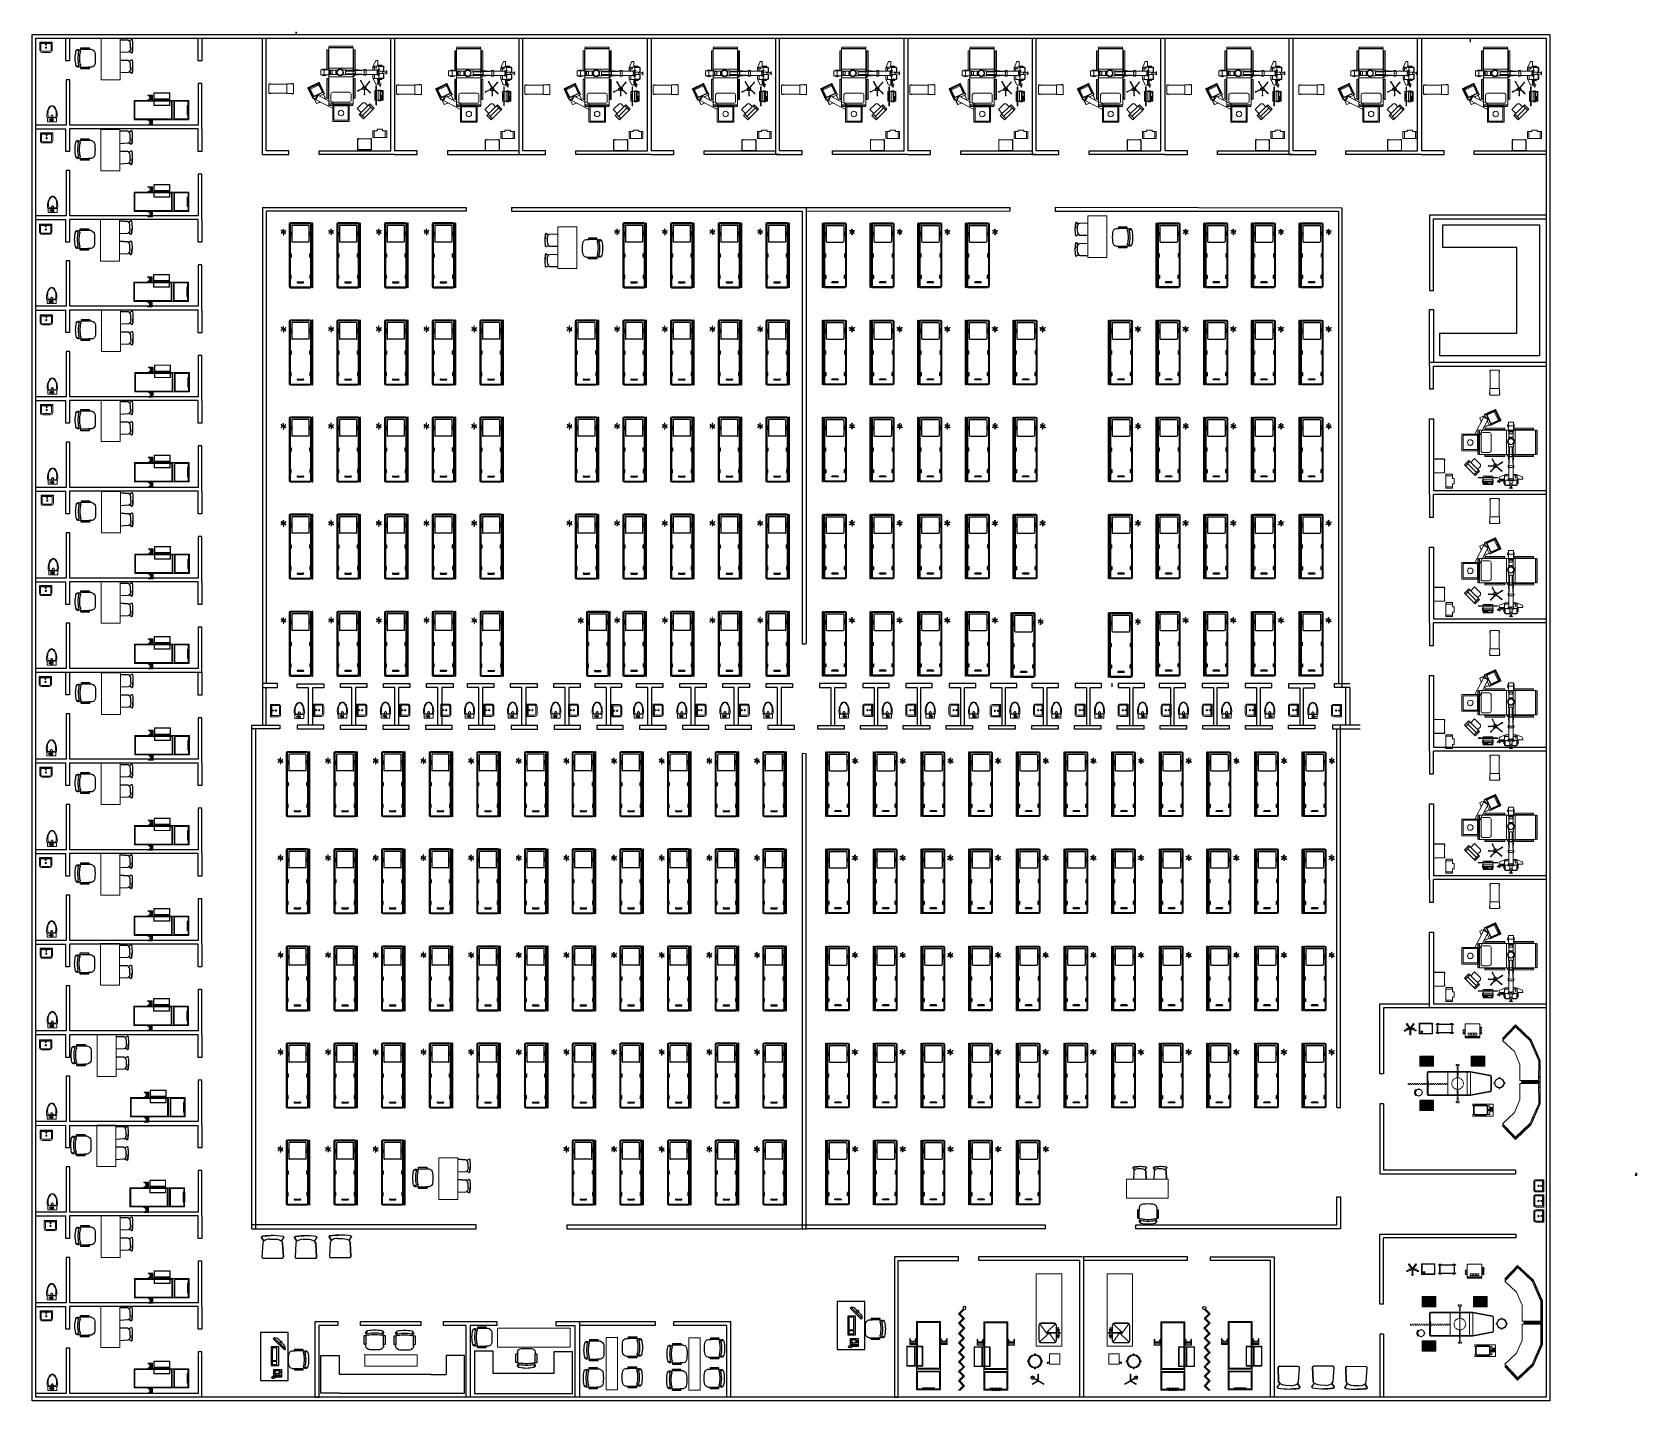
# Model space of a CAD drawing. Header units: inches. Extents: x -5100 to -2550, y -1854 to 322.
import ezdxf

# ---------------------------------------------------------------- set-up
doc = ezdxf.new("R2010")
doc.units = ezdxf.units.IN
doc.header["$MEASUREMENT"] = 0
for name, pattern in [('ACAD_ISO02W100', [15, 12, -3]), ('DOT2', [0.125, 0, -0.125]), ('HIDDEN', [0.375, 0.25, -0.125]), ('HIDDEN5', [0.07, 0.04, -0.03])]:
    doc.linetypes.add(name, pattern=pattern)
for name, color, linetype, lineweight in [('2', 5, 'HIDDEN', 13), ('Bed', 35, 'Continuous', 0), ('HATCH', 8, 'Continuous', 9), ('OT', 7, 'Continuous', 9), ('table', 108, 'Continuous', 20)]:
    doc.layers.add(name, color=color, linetype=linetype, lineweight=lineweight)
for name, color, linetype in [('Chair', 7, 'Continuous'), ('commode', 176, 'Continuous'), ('ICU', 7, 'Continuous'), ('inner wall', 243, 'Continuous'), ('Iso bed', 7, 'Continuous'), ('Layer1', 240, 'Continuous'), ('LOTES', 7, 'Continuous'), ('Mobiliario-Personas', 7, 'Continuous'), ('shelf', 35, 'Continuous'), ('sink', 119, 'Continuous'), ('wall', 244, 'Continuous')]:
    doc.layers.add(name, color=color, linetype=linetype)

# ---------------------------------------------------------------- blocks, each defined once
blk = doc.blocks.new('Basin 1')
at = {"color": 0, "lineweight": 0}
for p, q in [((-321, 0), (321, 0)), ((-321, 0), (-321, -413)), ((321, 0), (321, -413)), ((-321, -19), (321, -19)), ((-264, -69), (-15, -69)), ((-264, -69), (-264, -413)), ((-206, -470), (206, -470)), ((-206, -527), (206, -527)), ((-45, -282), (53, -282)), ((-22, -19), (-22, -23)), ((-22, -23), (0, -23)), ((-15, -23), (-15, -81)), ((-15, -132), (-15, -153)), ((22, -23), (0, -23)), ((0, -231), (0, -329)), ((15, -23), (15, -81)), ((15, -69), (264, -69)), ((15, -132), (15, -153)), ((22, -19), (22, -23)), ((264, -69), (264, -413))]:
    blk.add_line(p, q, dxfattribs=at)
for centre, radius in [((0, -282), 31.9), ((0, -107), 29.6), ((0, -282), 21.8), ((0, -107), 19.2)]:
    blk.add_circle(centre, radius, dxfattribs=at)
for centre, radius, start, end in [((-206, -413), 115, 180, 270), ((-206, -413), 57.3, 180, 270), ((0, -154), 14.6, 179.07809, 269.07809), ((0, -154), 14.6, 270.92191, 0.92191), ((206, -413), 115, 270, 0), ((206, -413), 57.3, 270, 0)]:
    blk.add_arc(centre, radius, start, end, dxfattribs=at)
blk = doc.blocks.new('commode')
at = {"lineweight": 18}
for p, q in [((0.023, 0.58), (0.023, 0.441)), ((0.023, 0.58), (0.338, 0.58)), ((0.338, 0.58), (0.338, 0.441)), ((0.354, 0.441), (0.009, 0.441)), ((0.309, 0.422), (0.054, 0.422))]:
    blk.add_line(p, q, dxfattribs=at)
for p, q in [((0.236, 0.522), (0.275, 0.522)), ((0.236, 0.504), (0.275, 0.504))]:
    blk.add_line(p, q)
for radius in [0.046, 0.0305]:
    blk.add_circle((0.19, 0.513), radius)
for centre, radius, start, end in [((0.624, 0.337), 0.624, 170.4184, 180), ((0.624, 0.337), 0.624, 180, 192.5733), ((0.405, 0.288), 0.4, 192.5733, 208.3008), ((0.535, 0.293), 0.499, 167.4267, 180), ((0.535, 0.293), 0.499, 180, 192.5733), ((0.36, 0.332), 0.32, 163.5954, 167.4267), ((0.36, 0.254), 0.32, 192.5733, 208.3008), ((0.267, 0.214), 0.243, 208.3008, 232.4306), ((0.25, 0.195), 0.195, 208.3008, 232.4306), ((0.181, 0.102), 0.102, 232.4306, 270), ((0.181, 0.105), 0.082, 232.4306, 270), ((0.277, 0.417), 0.134, 177.7133, 180), ((0.277, 0.417), 0.134, 180, 192.5399), ((0.23, 0.407), 0.0855, 192.5399, 208.2349), ((0.2, 0.391), 0.052, 208.2349, 232.3543), ((0.182, 0.367), 0.0218, 232.3543, 270), ((0.181, 0.105), 0.082, 270, 307.5694), ((0.181, 0.102), 0.102, 270, 307.5694), ((0.182, 0.367), 0.0218, 270, 307.6457), ((0.164, 0.391), 0.052, 307.6457, 331.7651), ((0.134, 0.407), 0.0855, 331.7651, 347.4601), ((0.087, 0.417), 0.134, 347.4601, 0), ((0.087, 0.417), 0.134, 360, 2.2867), ((0.113, 0.195), 0.195, 307.5694, 331.6992), ((0.096, 0.214), 0.243, 307.5694, 331.6992), ((0.003, 0.254), 0.32, 331.6992, 347.4267), ((0.003, 0.332), 0.32, 12.5733, 16.4046), ((-0.042, 0.288), 0.4, 331.6992, 347.4267), ((-0.172, 0.293), 0.499, 0, 12.5733), ((-0.172, 0.293), 0.499, 347.4267, 0), ((-0.261, 0.337), 0.624, 347.4267, 0), ((-0.261, 0.337), 0.624, 0, 9.5816)]:
    blk.add_arc(centre, radius, start, end, dxfattribs=at)
blk.add_arc((0.268, 0.513), 0.0107, 307.488, 55.394)
blk = doc.blocks.new('P Chair')
for p, q in [((-259, 349), (-259, 141)), ((-218, 349), (-259, 349)), ((-218, 142), (-218, 349)), ((-218, 89), (-218, 163)), ((259, 350), (218, 350)), ((218, 350), (218, 142)), ((218, 87), (218, 162)), ((259, 142), (259, 350))]:
    blk.add_line(p, q)
at = {"linetype": 'Continuous'}
for p, q in [((-218, 141), (-259, 141)), ((259, 142), (218, 142))]:
    blk.add_line(p, q, dxfattribs=at)
for centre, radius, start, end in [((-163, 416), 55.3, 99.8988, 279.7522), ((-166, 436), 35.2, 94.9128, 274.9128), ((0, -348), 836, 78.0899, 101.9101), ((-4, -349), 766, 78.0112, 101.9888), ((163, 416), 55.3, 260.2478, 80.1012), ((159, 437), 36.2, 265.0872, 70.3213), ((-111, 115), 111, 193.2566, 265.9234), ((18, -535), 913, 91.1567, 100.8714), ((0, 1666), 1666, 265.9234, 274.0766), ((-18, -535), 913, 79.1286, 88.8433), ((111, 115), 111, 274.0766, 345.8334)]:
    blk.add_arc(centre, radius, start, end, dxfattribs=at)
for centre, start, end in [((-181, 309), 90.7226, 132.8382), ((180, 309), 47.1618, 87.5717)]:
    blk.add_arc(centre, 54.9, start, end)
blk = doc.blocks.new('bed')
at = {"layer": 'HATCH'}
for p, q in [((0.393, -0.964), (0.393, -0.354)), ((0.393, -0.354), (2.123, -0.354)), ((0.418, -0.939), (0.418, -0.379)), ((0.418, -0.379), (1.573, -0.379)), ((0.827, -0.184), (0.977, -0.184)), ((0.827, -0.184), (0.827, -0.194)), ((0.827, -0.194), (0.977, -0.194)), ((0.827, -0.334), (0.977, -0.334)), ((0.827, -0.334), (0.827, -0.344)), ((0.827, -0.344), (0.977, -0.344)), ((0.917, -0.334), (0.917, -0.194)), ((0.947, -0.334), (0.947, -0.194)), ((0.977, -0.344), (0.977, -0.184)), ((1.522, -0.113), (1.022, -0.113)), ((1.022, -0.113), (1.022, -0.356)), ((1.022, -0.313), (1.522, -0.313)), ((1.022, -0.513), (1.022, -0.374)), ((1.032, -0.123), (1.512, -0.123)), ((1.032, -0.123), (1.032, -0.303)), ((1.032, -0.303), (1.512, -0.303)), ((1.032, -0.323), (1.512, -0.323)), ((1.032, -0.323), (1.032, -0.356)), ((1.032, -0.374), (1.032, -0.487)), ((1.032, -0.503), (1.512, -0.503)), ((1.512, -0.123), (1.512, -0.303)), ((1.512, -0.323), (1.512, -0.354)), ((1.512, -0.374), (1.512, -0.487)), ((1.522, -0.354), (1.522, -0.113)), ((1.522, -0.513), (1.522, -0.374)), ((1.573, -0.379), (1.573, -0.939)), ((1.598, -0.354), (1.598, -0.963)), ((1.648, -0.354), (1.648, -0.963)), ((2.098, -0.379), (1.673, -0.379)), ((1.673, -0.379), (1.673, -0.939)), ((2.098, -0.939), (2.098, -0.379)), ((2.123, -0.354), (2.123, -0.964)), ((2.123, -0.964), (0.393, -0.964)), ((1.573, -0.939), (0.418, -0.939)), ((0.827, -0.974), (0.977, -0.974)), ((0.827, -0.984), (0.827, -0.974)), ((0.827, -0.984), (0.977, -0.984)), ((0.917, -0.984), (0.917, -1.124)), ((0.947, -0.984), (0.947, -1.124)), ((0.977, -0.974), (0.977, -1.134)), ((1.022, -0.513), (1.522, -0.513)), ((1.673, -0.939), (2.098, -0.939)), ((2.074, -0.51), (2.124, -0.51)), ((2.074, -0.81), (2.074, -0.51)), ((2.124, -0.81), (2.074, -0.81)), ((2.124, -0.51), (2.124, -0.81)), ((0.827, -1.124), (0.977, -1.124)), ((0.827, -1.134), (0.827, -1.124)), ((0.827, -1.134), (0.977, -1.134))]:
    blk.add_line(p, q, dxfattribs=at)
for centre in [(0.826, -0.264), (0.826, -1.054)]:
    blk.add_arc(centre, 0.07, 270.1612, 89.8388, dxfattribs=at)
blk = doc.blocks.new('chair')
at = {"layer": 'Chair', "color": 7, "linetype": 'Continuous'}
for p, q in [((12.9, -3.1), (0, -2.4)), ((12.9, -22.1), (0, -22.8)), ((14, -3.5), (12.9, -3.1)), ((14, -21.7), (12.9, -22.1)), ((15, -4.5), (14, -3.5)), ((15, -20.7), (14, -21.7)), ((14.6, -4.2), (18.1, -1.9)), ((14.6, -21), (18.1, -23.3)), ((15.8, -6.2), (15, -4.5)), ((15.8, -19), (15, -20.7)), ((16.4, -8.1), (15.8, -6.2)), ((16.4, -17.1), (15.8, -19)), ((16.7, -9.9), (16.4, -8.1)), ((16.7, -15.2), (16.4, -17.1)), ((16.7, -15.2), (16.7, -9.9)), ((18.3, -1.8), (18.1, -1.9)), ((18.3, -23.3), (18.1, -23.3)), ((18.3, -1.8), (18.6, -1.9)), ((18.3, -23.3), (18.6, -23.2)), ((18.6, -1.9), (18.9, -2.2)), ((18.6, -23.2), (18.9, -23)), ((18.9, -2.2), (19, -2.4)), ((18.9, -23), (19, -22.8)), ((19, -2.4), (19.2, -2.7)), ((19, -22.8), (19.2, -22.5)), ((19.2, -2.7), (19.2, -3)), ((19.2, -3), (19.5, -5.4)), ((19.2, -22.1), (19.5, -19.8)), ((19.2, -22.5), (19.2, -22.1)), ((19.5, -5.4), (19.8, -8.3)), ((19.5, -19.8), (19.8, -16.9)), ((19.8, -8.3), (19.9, -11.1)), ((19.8, -16.9), (19.9, -14.1)), ((19.9, -11.1), (19.9, -14.1)), ((12.9, -35.4), (0, -34.7)), ((14, -35.8), (12.9, -35.4)), ((15, -36.8), (14, -35.8)), ((14.6, -36.5), (18.1, -34.2)), ((15.8, -38.5), (15, -36.8)), ((16.4, -40.4), (15.8, -38.5)), ((16.4, -49.4), (15.8, -51.3)), ((16.7, -42.3), (16.4, -40.4)), ((16.7, -47.6), (16.4, -49.4)), ((16.7, -47.6), (16.7, -42.3)), ((18.3, -34.2), (18.1, -34.2)), ((18.3, -34.2), (18.6, -34.3)), ((18.6, -34.3), (18.9, -34.5)), ((18.9, -34.5), (19, -34.7)), ((19, -34.7), (19.2, -35)), ((19.2, -35), (19.2, -35.4)), ((19.2, -35.4), (19.5, -37.7)), ((19.5, -37.7), (19.8, -40.6)), ((19.5, -52.1), (19.8, -49.2)), ((19.8, -40.6), (19.9, -43.4)), ((19.8, -49.2), (19.9, -46.4)), ((19.9, -43.4), (19.9, -46.4)), ((12.9, -54.4), (0, -55.1)), ((14, -54), (12.9, -54.4)), ((15, -53), (14, -54)), ((14.6, -53.3), (18.1, -55.6)), ((15.8, -51.3), (15, -53)), ((18.3, -55.7), (18.1, -55.6)), ((18.3, -55.7), (18.6, -55.6)), ((18.6, -55.6), (18.9, -55.3)), ((18.9, -55.3), (19, -55.1)), ((19, -55.1), (19.2, -54.8)), ((19.2, -54.5), (19.5, -52.1)), ((19.2, -54.8), (19.2, -54.5))]:
    blk.add_line(p, q, dxfattribs=at)
for points in [[(0, -2.4), (12.9, -3.1), (14, -3.5), (14.6, -4.2), (18.1, -1.9), (18.3, -1.8), (18.6, -1.9), (18.9, -2.2), (19, -2.4), (19.2, -2.7), (19.2, -3), (19.5, -5.4), (19.8, -8.3), (19.9, -11.1), (19.9, -14.1), (19.8, -16.9), (19.5, -19.8), (19.2, -22.1), (19.2, -22.5), (19, -22.8), (18.9, -23), (18.6, -23.2), (18.3, -23.3), (18.1, -23.3), (14.6, -21), (14, -21.7), (12.9, -22.1), (0, -22.8)], [(0, -34.7), (12.9, -35.4), (14, -35.8), (14.6, -36.5), (18.1, -34.2), (18.3, -34.2), (18.6, -34.3), (18.9, -34.5), (19, -34.7), (19.2, -35), (19.2, -35.4), (19.5, -37.7), (19.8, -40.6), (19.9, -43.4), (19.9, -46.4), (19.8, -49.2), (19.5, -52.1), (19.2, -54.5), (19.2, -54.8), (19, -55.1), (18.9, -55.3), (18.6, -55.6), (18.3, -55.7), (18.1, -55.6), (14.6, -53.3), (14, -54), (12.9, -54.4), (0, -55.1)]]:
    blk.add_lwpolyline(points, dxfattribs=at)
blk = doc.blocks.new('radiographic unit')
at = {"layer": 'Bed'}
for p, q in [((-122, 1515), (122, 1515)), ((-88, 1638), (88, 1638)), ((-88, 1313), (-88, 1638)), ((88, 1313), (-88, 1313)), ((-78, 1036), (-78, 1313)), ((-51, 1233), (-78, 1313)), ((77, 1293), (-78, 1293)), ((37, 1223), (-37, 1223)), ((77, 1313), (51, 1233)), ((77, 1313), (77, 1036)), ((88, 1638), (88, 1313)), ((-88, 751), (-88, 855)), ((88, 751), (-88, 751)), ((77, 1093), (-78, 1093)), ((-78, 401), (-78, 751)), ((-48, 401), (-48, 751)), ((-37, 1093), (-37, 1058)), ((37, 1093), (37, 1058)), ((48, 751), (48, 401)), ((77, 751), (77, 401)), ((88, 855), (88, 751)), ((-88, 376), (-88, 285)), ((82, 401), (-82, 401)), ((-82, 401), (-82, 379)), ((82, 386), (-82, 386)), ((-65, 369), (-82, 386)), ((-69, 365), (-82, 378)), ((-68, 298), (-82, 283)), ((-82, 283), (-82, -437)), ((-65, 163), (-82, 146)), ((-82, 0), (82, 0)), ((-68, 362), (-68, 298)), ((-63, 362), (-63, 170)), ((62, 362), (62, 170)), ((65, 369), (82, 386)), ((65, 163), (82, 146)), ((68, 362), (68, 298)), ((68, 298), (82, 283)), ((69, 365), (82, 378)), ((77, 444), (138, 444)), ((138, 414), (77, 401)), ((82, 401), (82, 379)), ((82, 283), (82, -437)), ((88, 376), (88, 285)), ((138, 459), (106, 459)), ((106, 459), (106, 444)), ((138, 444), (138, 459)), ((138, 444), (138, 414)), ((-431, -382), (-431, -425)), ((-431, -425), (-263, -425)), ((-198, -248), (-401, -336)), ((-263, -415), (-228, -415)), ((-228, -449), (-243, -449)), ((-198, -248), (-228, -307)), ((-228, -307), (-228, -619)), ((-228, -307), (-82, -307)), ((-82, -248), (-198, -248)), ((-160, -281), (-160, -307)), ((-118, -248), (-127, -248)), ((-85, -281), (-85, -307)), ((82, -248), (198, -248)), ((82, -307), (228, -307)), ((198, -248), (401, -336)), ((198, -248), (228, -307)), ((228, -307), (228, -619)), ((263, -415), (228, -415)), ((228, -449), (243, -449)), ((431, -425), (263, -425)), ((431, -382), (431, -425)), ((484, -368), (484, -366)), ((493, -357), (1175, -357)), ((1175, -377), (493, -377)), ((639, -459), (639, -535)), ((659, -437), (641, -456)), ((641, -459), (641, -535)), ((659, -557), (641, -539)), ((659, -440), (642, -457)), ((659, -554), (642, -537)), ((659, -317), (659, -357)), ((1009, -317), (659, -317)), ((659, -377), (659, -617)), ((1009, -443), (659, -443)), ((734, -357), (754, -337)), ((754, -337), (914, -337)), ((934, -357), (914, -337)), ((1009, -357), (1009, -317)), ((1009, -617), (1009, -377)), ((1009, -437), (1028, -456)), ((1009, -440), (1026, -457)), ((1009, -554), (1026, -537)), ((1009, -557), (1028, -539)), ((1027, -459), (1027, -535)), ((1029, -459), (1029, -535)), ((1184, -366), (1184, -368)), ((-198, -649), (-26, -649)), ((-45, -733), (-14, -733)), ((-12, -748), (-45, -748)), ((-31, -612), (-12, -748)), ((-11, -590), (11, -590)), ((3, -756), (-3, -756)), ((31, -612), (12, -748)), ((12, -748), (45, -748)), ((45, -733), (14, -733)), ((26, -649), (198, -649)), ((52, -741), (52, -740)), ((659, -617), (1009, -617))]:
    blk.add_line(p, q, dxfattribs=at)
for points in [[(-82, 83), (-98, 83, 0.414214), (-102, 79), (-102, 12, 0.414214), (-98, 8), (-90, 8, 0.414214), (-86, 12), (-86, 60), (-82, 60), (-82, 83)], [(82, 83), (98, 83, -0.414214), (102, 79), (102, 12, -0.414214), (98, 8), (90, 8, -0.414214), (86, 12), (86, 60), (82, 60), (82, 83)], [(-102, -459), (-188, -459, 0.414214), (-213, -484), (-213, -609, 0.414214), (-188, -634), (-63, -634, 0.414214), (-38, -609), (-38, -484, 0.414214), (-63, -459), (-86, -459)], [(-82, -412), (-98, -412, 0.414214), (-102, -416), (-102, -483, 0.414214), (-98, -487), (-90, -487, 0.414214), (-86, -483), (-86, -435), (-82, -435), (-82, -412)], [(102, -459), (188, -459, -0.414214), (213, -484), (213, -609, -0.414214), (188, -634), (63, -634, -0.414214), (38, -609), (38, -484, -0.414214), (63, -459), (86, -459)], [(82, -412), (98, -412, -0.414214), (102, -416), (102, -483, -0.414214), (98, -487), (90, -487, -0.414214), (86, -483), (86, -435), (82, -435), (82, -412)]]:
    blk.add_lwpolyline(points, format="xyb", dxfattribs=at)
for points in [[(-263, -415), (-263, -575), (-243, -575), (-243, -415), (-263, -415)], [(263, -415), (263, -575), (243, -575), (243, -415), (263, -415)], [(680, -509), (989, -509), (989, -601), (680, -601), (680, -509)], [(688, -596), (842, -596), (842, -536), (688, -536), (688, -596)], [(941, -517), (689, -517), (689, -524), (941, -524), (941, -517)], [(867, -558), (930, -558), (930, -543), (867, -543), (867, -558)], [(867, -585), (930, -585), (930, -570), (867, -570), (867, -585)], [(981, -517), (949, -517), (949, -596), (981, -596), (981, -517)]]:
    blk.add_lwpolyline(points, dxfattribs=at)
for centre, radius in [((0, 941), 122), ((0, 941), 102), ((-170, -363), 12.2), ((421, -531), 12.2), ((493, -518), 3.75)]:
    blk.add_circle(centre, radius, dxfattribs=at)
for centre, radius, start, end in [((0, 1515), 122, 135.58469, 224.41531), ((-37, 1238), 15, 198.43495, 270), ((37, 1238), 15, 270, 341.56505), ((0, 1515), 122, 315.58469, 44.41531), ((-84, 376), 3, 45, 180), ((-84, 285), 3, 180, 315), ((-73, 362), 5, 0, 45), ((0, 187), 122, 236.56295, 303.43705), ((-73, 362), 10, 0, 45), ((-73, 170), 10, 315, 0), ((72, 362), 10, 135, 180), ((72, 170), 10, 180, 225), ((72, 362), 10, 135, 180), ((72, 362), 5, 135, 180), ((72, 362), 5, 135, 180), ((84, 376), 3, 0, 135), ((84, 285), 3, 225, 0), ((-381, -382), 50, 113.34657, 180), ((-127, -281), 33, 90, 180), ((-118, -281), 33, 0, 90), ((-63, -437), 20, 180, 247.03032), ((0, -289), 180, 247.03032, 292.96968), ((0, -285), 122, 236.56295, 303.43705), ((0, -546), 122, 56.56295, 123.43705), ((62, -437), 20, 292.96968, 0), ((339, -638), 199, 37.74364, 112.36075), ((339, -638), 191, 37.74364, 113.28735), ((308, -636), 157, 47.43717, 106.83205), ((308, -636), 151, 47.52845, 106.83205), ((381, -382), 50, 0, 66.65343), ((493, -366), 9, 90, 180), ((493, -368), 9, 180, 270), ((644, -459), 5, 135, 180), ((644, -535), 5, 180, 225), ((644, -459), 3, 135, 180), ((644, -535), 3, 180, 225), ((1024, -459), 3, 0, 45), ((1024, -535), 3, 315, 0), ((1024, -459), 5, 0, 45), ((1024, -535), 5, 315, 0), ((1175, -366), 9, 0, 90), ((1175, -368), 9, 270, 0), ((-198, -619), 30, 180, 270), ((-45, -740), 7, 90, 180), ((-45, -741), 7, 180, 270), ((-11, -610), 20, 90, 187.86582), ((-3, -747), 9, 187.86582, 270), ((3, -747), 9, 270, 352.13418), ((11, -610), 20, 352.13418, 90), ((45, -740), 7, 0, 90), ((45, -741), 7, 270, 0), ((198, -619), 30, 270, 0)]:
    blk.add_arc(centre, radius, start, end, dxfattribs=at)
blk = doc.blocks.new('patient bed1')
at = {"layer": 'Bed'}
for p, q in [((-1347, -421), (-1347, 416)), ((-1327, 436), (-1320, 436)), ((-1300, 416), (-1300, -421)), ((738, 441), (-1285, 441)), ((-1285, 441), (-1285, -441)), ((-1233, 305), (-1233, -297)), ((-932, 367), (-1171, 367)), ((-1093, 495), (-1093, 489)), ((-386, 515), (-1073, 515)), ((-1073, 469), (-386, 469)), ((-870, -297), (-870, 305)), ((-366, 489), (-366, 495)), ((-311, 441), (-311, -441)), ((-55, 495), (-55, 489)), ((652, 515), (-35, 515)), ((-35, 469), (652, 469)), ((0, 441), (0, -441)), ((672, 489), (672, 495)), ((738, -441), (738, 441)), ((753, 418), (753, -418)), ((780, 438), (773, 438)), ((800, -418), (800, 418)), ((-1320, -441), (-1327, -441)), ((-1285, -441), (738, -441)), ((-1171, -360), (-932, -360)), ((-1093, -488), (-1093, -481)), ((-1073, -461), (-386, -461)), ((-386, -508), (-1073, -508)), ((-366, -481), (-366, -488)), ((-55, -488), (-55, -481)), ((-35, -461), (652, -461)), ((652, -508), (-35, -508)), ((672, -481), (672, -488)), ((773, -438), (780, -438))]:
    blk.add_line(p, q, dxfattribs=at)
for centre, start, end in [((-1327, 416), 90, 180), ((-1320, 416), 0, 90), ((-1073, 495), 90, 180), ((-1073, 489), 180, 270), ((-386, 495), 0, 90), ((-386, 489), 270, 0), ((-35, 495), 90, 180), ((-35, 489), 180, 270), ((652, 495), 0, 90), ((652, 489), 270, 0), ((773, 418), 90, 180), ((780, 418), 0, 90), ((-1327, -421), 180, 270), ((-1320, -421), 270, 0), ((-1073, -481), 90, 180), ((-1073, -488), 180, 270), ((-386, -481), 0, 90), ((-386, -488), 270, 0), ((-35, -481), 90, 180), ((-35, -488), 180, 270), ((652, -481), 0, 90), ((652, -488), 270, 0), ((773, -418), 180, 270), ((780, -418), 270, 0)]:
    blk.add_arc(centre, 20, start, end, dxfattribs=at)
at = {"layer": 'Bed', "extrusion": (0, 0, -1)}
for centre, major_axis, start_param, end_param in [((-1171, 305), (-0.6, 62.3), -1.561574, 0.009223), ((-932, 305), (0.6, 62.3), -0.009223, 1.561573), ((-1171, -297), (-0.6, 62.3), 3.150976, 4.721772), ((-932, -297), (0.2, 62.3), 1.567615, 3.138411)]:
    blk.add_ellipse(centre, major_axis=major_axis, ratio=1, start_param=start_param, end_param=end_param, dxfattribs=at)
blk = doc.blocks.new('overbed table')
at = {"layer": 'Bed'}
for p, q in [((-900, 175), (-660, 175)), ((-900, -175), (-900, 175)), ((-881, 181), (-881, 175)), ((-880, 182), (-827, 182)), ((-826, 181), (-826, 175)), ((-660, 175), (-660, -175)), ((-660, 165), (0, 165)), ((-74, 171), (-74, 165)), ((-20, 172), (-73, 172)), ((-19, 171), (-19, 165)), ((0, 165), (0, -165)), ((-660, -175), (-900, -175)), ((-881, -181), (-881, -175)), ((-880, -182), (-827, -182)), ((-826, -181), (-826, -175)), ((0, -165), (-660, -165)), ((-74, -171), (-74, -165)), ((-20, -172), (-73, -172)), ((-19, -171), (-19, -165))]:
    blk.add_line(p, q, dxfattribs=at)
for centre, radius, start, end in [((-880, 181), 1.1, 95.88579, 180), ((-853, -74), 258, 84.11421, 95.88579), ((-827, 181), 1.1, 0, 84.11421), ((-73, 171), 1.1, 95.88579, 180), ((-47, -84), 258, 84.11421, 95.88579), ((-20, 171), 1.1, 0, 84.11421), ((-880, -181), 1.1, 180, 264.11421), ((-853, 74), 258, 264.11421, 275.88579), ((-827, -181), 1.1, 275.88579, 0), ((-73, -171), 1.1, 180, 264.11421), ((-47, 84), 258, 264.11421, 275.88579), ((-20, -171), 1.1, 275.88579, 0)]:
    blk.add_arc(centre, radius, start, end, dxfattribs=at)
blk = doc.blocks.new('monitoring system icu')
at = {"layer": 'Bed'}
for p, q in [((-275, 0), (275, 0)), ((-275, -220), (-275, 0)), ((-215, -220), (-215, 0)), ((215, 0), (215, -220)), ((275, 0), (275, -220)), ((275, -220), (-275, -220)), ((215, -110), (-215, -110)), ((-175, -220), (-175, -420)), ((-175, -420), (125, -420)), ((175, -370), (125, -420)), ((175, -370), (175, -220))]:
    blk.add_line(p, q, dxfattribs=at)
blk = doc.blocks.new('infusion pump single channel')
at = {"layer": 'Bed'}
for p, q in [((-189, 10), (73, 10)), ((-189, 0), (-189, 10)), ((-113, 198), (-106, 205)), ((-113, 198), (73, 12)), ((-106, 205), (73, 26)), ((0, -60), (0, 60)), ((74, 60), (0, 60)), ((73, -68), (73, 66)), ((73, 66), (81, 66)), ((281, 193), (81, 25)), ((287, 185), (81, 12)), ((81, 66), (81, -68)), ((310, -124), (81, 8)), ((281, 193), (287, 185)), ((-189, 0), (73, 0)), ((-61, -241), (73, -9)), ((-52, -246), (-61, -241)), ((-52, -246), (73, -29)), ((0, -60), (74, -60)), ((81, -68), (73, -68)), ((305, -133), (81, -4)), ((305, -133), (310, -124))]:
    blk.add_line(p, q, dxfattribs=at)
for centre in [(77, 62), (77, -64)]:
    blk.add_circle(centre, 4, dxfattribs=at)
for centre, radius, start, end in [((-189, 5), 13, 20.25225, 334.971), ((-111, 203), 13, 339.18465, 293.92731), ((282, 188), 13, 245.74554, 200.43624), ((-56, -242), 13, 81.88826, 36.64461), ((309, -129), 12, 176.83642, 127.54929)]:
    blk.add_arc(centre, radius, start, end, dxfattribs=at)
blk = doc.blocks.new('pendant icu')
at = {"layer": 'Bed', "color": 253, "true_color": 0xb3b3b3}
for p, q in [((428, -300), (751, -923, 0)), ((560, -175), (907, -843, 0)), ((752, -544, 0), (945, -635, 0)), ((754, -548, 0), (944, -637, 0)), ((755, -552, 0), (943, -640, 0)), ((650, -776, 0), (603, -876, 0)), ((603, -876, 0), (609, -890, 0)), ((609, -890, 0), (607, -894, 0)), ((607, -894, 0), (784, -978, 0)), ((608, -892, 0), (785, -975, 0)), ((609, -890, 0), (786, -973, 0)), ((659, -745, 0), (647, -770, 0)), ((649, -775, 0), (651, -776, 0)), ((665, -756, 0), (656, -774, 0)), ((900, -831, 0), (745, -911, 0)), ((767, -1013, 0), (769, -1008, 0)), ((1160, -1198, 0), (767, -1013, 0)), ((1158, -1191, 0), (769, -1008, 0)), ((790, -964, 0), (777, -969, 0)), ((784, -978, 0), (818, -905, 0)), ((1171, -1186, 0), (795, -1009, 0)), ((832, -1027, 0), (828, -1036, 0)), ((837, -1029, 0), (833, -1038, 0)), ((839, -1013, 0), (1008, -655, 0)), ((1160, -1164, 0), (839, -1013, 0)), ((857, -1011, 0), (1017, -670, 0)), ((1119, -1134, 0), (857, -1011, 0)), ((861, -990, 0), (1008, -677, 0)), ((1163, -1133, 0), (861, -990, 0)), ((873, -777, 0), (880, -762, 0)), ((878, -788, 0), (889, -767, 0)), ((887, -763, 0), (884, -761, 0)), ((885, -762, 0), (945, -635, 0)), ((938, -649, 0), (934, -635, 0)), ((959, -604, 0), (1348, -787, 0)), ((962, -600, 0), (1355, -785, 0)), ((977, -624, 0), (1353, -801, 0)), ((1008, -655, 0), (1328, -806, 0)), ((1008, -677, 0), (1311, -820, 0)), ((1014, -641, 0), (1018, -632, 0)), ((1017, -670, 0), (1279, -793, 0)), ((1019, -643, 0), (1023, -634, 0)), ((1279, -793, 0), (1119, -1134, 0)), ((1328, -806, 0), (1160, -1164, 0)), ((1311, -820, 0), (1163, -1133, 0)), ((1353, -801, 0), (1171, -1186, 0)), ((1358, -814, 0), (1185, -1182, 0)), ((1364, -812, 0), (1187, -1188, 0)), ((1188, -1150, 0), (1197, -1155, 0)), ((1191, -1146, 0), (1200, -1150, 0)), ((1317, -784, 0), (1322, -775, 0)), ((1322, -786, 0), (1326, -777, 0)), ((1339, -830, 0), (1348, -834, 0)), ((1341, -825, 0), (1350, -830, 0)), ((1136, -1170, 0), (1131, -1179, 0)), ((1140, -1172, 0), (1136, -1181, 0))]:
    blk.add_line(p, q, dxfattribs=at)
at = {"layer": 'Bed', "color": 253, "linetype": 'ACAD_ISO02W100', "ltscale": 60, "true_color": 0xb3b3b3}
blk.add_lwpolyline([(560, 300), (-40, 300), (-40, -300), (560, -300), (560, 300)], dxfattribs=at)
at = {"layer": 'Bed', "color": 253, "ltscale": 60, "true_color": 0xb3b3b3}
blk.add_lwpolyline([(520, 260), (0, 260), (0, -260), (520, -260)], close=True, dxfattribs=at)
at = {"layer": 'Bed', "color": 253, "true_color": 0xb3b3b3}
for centre, radius in [((260, 0, 0), 100), ((607, -879, 0), 2.75), ((784, -963, 0), 2.75), ((934, -645, 0), 2.75)]:
    blk.add_circle(centre, radius, dxfattribs=at)
at = {"layer": 'Bed', "color": 253, "true_color": 0xb3b3b3, "extrusion": (-1.54418e-07, 7.26819e-08, 1)}
blk.add_arc((651, -772, 0), 4, 154.7945, 244.7945, dxfattribs=at)
at = {"layer": 'Bed', "color": 253, "true_color": 0xb3b3b3}
for centre, radius, start, end in [((653, -773, 0), 4, 244.7945, 334.7945), ((715, -663, 0), 263, 277.98612, 316.89643), ((806, -988, 0), 24, 154.7945, 244.7945), ((882, -764, 0), 3, 64.7945, 154.7945), ((886, -765, 0), 3, 334.7945, 64.7945), ((967, -645, 0), 24, 64.7945, 154.7945), ((1340, -805, 0), 20, 334.7945, 64.7945), ((1346, -803, 0), 20, 334.7945, 64.7945), ((1167, -1173, 0), 20, 244.7945, 334.7945), ((1169, -1180, 0), 20, 244.7945, 334.7945)]:
    blk.add_arc(centre, radius, start, end, dxfattribs=at)
blk = doc.blocks.new('holder sack')
at = {"layer": 'Bed'}
for p, q in [((-100, 0), (100, 0)), ((-100, 0), (-100, -50)), ((100, -50), (100, 0)), ((-250, -50), (-250, -300)), ((-200, -50), (-250, -50)), ((-200, -300), (-250, -300)), ((-200, -50), (-100, -50)), ((-200, -50), (-200, -300)), ((-200, -300), (200, -300)), ((100, -50), (200, -50)), ((200, -300), (200, -50)), ((250, -50), (200, -50)), ((200, -300), (250, -300)), ((250, -300), (250, -50))]:
    blk.add_line(p, q, dxfattribs=at)
blk = doc.blocks.new('bedside cabinet 1')
at = {"layer": 'Bed'}
for p, q in [((-405, 239), (-405, 201)), ((-404, 239), (-400, 239)), ((-404, 200), (-400, 200)), ((0, 255), (-400, 255)), ((-400, 255), (-400, -255)), ((0, 255), (-390, 255)), ((0, 245), (-390, 245)), ((-390, 245), (-390, -245)), ((0, 255), (0, -255)), ((4, 239), (0, 239)), ((4, 200), (0, 200)), ((5, 239), (5, 201)), ((-405, -239), (-405, -201)), ((-404, -200), (-400, -200)), ((-404, -239), (-400, -239)), ((-400, -239), (-400, -255)), ((0, -255), (-400, -255)), ((-397, -255), (-389, -255)), ((0, -245), (-390, -245)), ((4, -200), (0, -200)), ((0, -239), (0, -255)), ((4, -239), (0, -239)), ((5, -239), (5, -201))]:
    blk.add_line(p, q, dxfattribs=at)
for centre, radius, start, end in [((-222, 220), 184, 174.11421, 185.88579), ((-404, 239), 0.783, 90, 174.11421), ((-404, 201), 0.783, 185.88579, 270), ((4, 239), 0.783, 5.88579, 90), ((4, 201), 0.783, 270, 354.11421), ((-178, 220), 184, 354.11421, 5.88579), ((-222, -220), 184, 174.11421, 185.88579), ((-404, -201), 0.783, 90, 174.11421), ((-404, -239), 0.783, 185.88579, 270), ((4, -201), 0.783, 5.88579, 90), ((4, -239), 0.783, 270, 354.11421), ((-178, -220), 184, 354.11421, 5.88579)]:
    blk.add_arc(centre, radius, start, end, dxfattribs=at)
blk = doc.blocks.new('ICU')
at = {"yscale": 0.04388147511742966, "zscale": 0.04388147511742966}
for name, p, xscale, rotation in [('patient bed1', (118.8, -47.7), -0.04388147511742966, 270), ('radiographic unit', (158.8, -54.2), -0.04388147511742966, 90), ('pendant icu', (119, -130.3), -0.04388147511742966, 270), ('infusion pump single channel', (156.1, -81.3), -0.04388147511742966, 270), ('monitoring system icu', (163, -119.5), -0.04388147511742967, 225), ('bedside cabinet 1', (156.3, -159.7, 0), -0.04388147511742966, 270)]:
    blk.add_blockref(name, p, dxfattribs=dict(at, xscale=xscale, rotation=rotation))
at = {"xscale": -0.04388147511742966, "yscale": 0.04388147511742966, "zscale": 0.04388147511742966}
for name, p in [('overbed table', (4.1, -80.1)), ('holder sack', (180.6, -144.7, 0))]:
    blk.add_blockref(name, p, dxfattribs=at)
blk = doc.blocks.new('OT 1')
for p, q in [((-0.37, -0.173), (-0.361, -0.195)), ((-0.348, -0.164), (-0.339, -0.186)), ((0.146, -0.012), (0.146, -0.036)), ((0.17, -0.036), (0.17, -0.012)), ((0.364, -0.036), (0.364, -0.012)), ((0.388, -0.012), (0.388, -0.036)), ((0.882, -0.164), (0.872, -0.186)), ((0.904, -0.173), (0.894, -0.195)), ((-0.311, -0.552), (-0.289, -0.543)), ((-0.301, -0.574), (-0.279, -0.565)), ((0.835, -0.574), (0.813, -0.565)), ((0.844, -0.552), (0.822, -0.543))]:
    blk.add_line(p, q)
for points in [[(0.002, -0.012), (-0.458, -0.211), (-0.287, -0.607), (-0.298, -0.612), (-0.474, -0.205), (0, 0), (0.534, 0), (1.008, -0.205), (0.832, -0.612), (0.821, -0.607), (0.992, -0.211), (0.531, -0.012)], [(0.526, -0.036), (0.96, -0.224), (0.784, -0.631), (0.434, -0.479), (0.099, -0.479), (-0.251, -0.631), (-0.427, -0.224), (0.007, -0.036)]]:
    blk.add_lwpolyline(points, close=True)
blk = doc.blocks.new('16160976')
for p, q in [((-0.4, -0.355), (-0.4, 0.355)), ((-0.3, -0.355), (-0.3, 0.355)), ((0, -0.355), (0, 0.355)), ((0.3, -0.355), (0.3, 0.355))]:
    blk.add_line(p, q)
for points in [[(0.95, 0.325), (0.95, -0.325, -0.414214), (0.9, -0.375), (-0.395, -0.375, -0.047533), (-0.405, -0.374), (-1.009, -0.258, -0.359601), (-1.05, -0.209), (-1.05, 0.209, -0.359601), (-1.009, 0.258), (-0.405, 0.374, -0.047533), (-0.395, 0.375), (0.9, 0.375, -0.414214)], [(0.93, 0.325), (0.93, -0.325, -0.414214), (0.9, -0.355), (-0.395, -0.355, -0.047533), (-0.401, -0.354), (-1.006, -0.238, -0.359601), (-1.03, -0.209), (-1.03, 0.209, -0.359601), (-1.006, 0.238), (-0.401, 0.354, -0.047533), (-0.395, 0.355), (0.9, 0.355, -0.414214)]]:
    blk.add_lwpolyline(points, format="xyb", close=True)
blk = doc.blocks.new('37830054')
at = {"linetype": 'HIDDEN5'}
blk.add_lwpolyline([(-0.61, 0.02), (-0.61, 0.05), (0.59, 0.05), (0.59, 0.02)], close=True, dxfattribs=at)
for points in [[(-0.01, 0.05), (-0.01, 0.18), (-0.02, 0.18), (-0.02, 0.13), (-0.03, 0.13), (-0.03, 0.11), (-0.01, 0.11), (0, 0.11), (0.01, 0.11), (0.01, 0.09), (0, 0.09), (0, 0.05)], [(-0.01, 0.02), (-0.01, -0.11), (-0.02, -0.11), (-0.02, -0.06), (-0.03, -0.06), (-0.03, -0.04), (-0.01, -0.04), (0, -0.04), (0.01, -0.04), (0.01, -0.02), (0, -0.02), (0, 0.02)]]:
    blk.add_lwpolyline(points, dxfattribs=at)
blk = doc.blocks.new('15621010')
at = {"linetype": 'HIDDEN5'}
for points in [[(0.02, 0.274), (0.02, 0.86), (0.075, 0.86), (0.075, 0.91), (0, 0.91), (-0.075, 0.91), (-0.075, 0.86), (-0.02, 0.86), (-0.02, 0.274)], [(-0.02, -0.274), (-0.02, -0.86), (-0.075, -0.86), (-0.075, -0.91), (0.075, -0.91), (0.075, -0.86), (0.02, -0.86), (0.02, -0.274)]]:
    blk.add_lwpolyline(points, dxfattribs=at)
blk.add_circle((0, 0), 0.275, dxfattribs=at)
blk = doc.blocks.new('36211405')
for p, q in [((0.007, 0.196), (0.117, 0.196)), ((0.027, 0.256), (0.047, 0.256)), ((0.027, 0.246), (0.047, 0.246)), ((0.117, 0.196), (0.117, 0.136))]:
    blk.add_line(p, q)
for points in [[(-0.133, -0.274), (-0.133, -0.304), (-0.183, -0.304), (-0.183, 0.296), (0.167, 0.296), (0.167, -0.304), (0.117, -0.304), (0.117, -0.274)], [(-0.133, 0.136), (-0.133, 0.196), (-0.023, 0.196)], [(-0.023, 0.146), (-0.023, 0.216)]]:
    blk.add_lwpolyline(points)
for points in [[(-0.103, 0.146, 0.414214), (-0.153, 0.096), (-0.153, -0.234, 0.414214), (-0.103, -0.284), (0.087, -0.284, 0.414214), (0.137, -0.234), (0.137, 0.096, 0.414214), (0.087, 0.146)], [(0.087, -0.264, 0.414214), (0.117, -0.234), (0.117, 0.096, 0.414214), (0.087, 0.126), (-0.103, 0.126, 0.414214), (-0.133, 0.096), (-0.133, -0.234, 0.414214), (-0.103, -0.264)]]:
    blk.add_lwpolyline(points, format="xyb", close=True)
blk.add_lwpolyline([(0.007, 0.146), (0.007, 0.216, 1), (-0.023, 0.216), (-0.043, 0.216), (-0.043, 0.276), (-0.023, 0.276), (-0.023, 0.246), (0.007, 0.246), (0.007, 0.276), (0.027, 0.276), (0.027, 0.216), (0.007, 0.216)], format="xyb")
blk.add_lwpolyline([(0.047, 0.286), (0.057, 0.286), (0.067, 0.286), (0.067, 0.206), (0.047, 0.206)], close=True)
blk = doc.blocks.new('31230244')
for p, q in [((0.025, -0.05), (0.375, -0.05)), ((0.025, -0.075), (0.375, -0.075)), ((0.025, -0.1), (0.375, -0.1)), ((0.025, -0.125), (0.375, -0.125)), ((0.025, -0.15), (0.375, -0.15)), ((0.025, -0.15), (0.375, -0.15)), ((0.025, -0.175), (0.375, -0.175)), ((0.025, -0.2), (0.375, -0.2)), ((0.025, -0.225), (0.375, -0.225)), ((0.025, -0.25), (0.375, -0.25))]:
    blk.add_line(p, q)
for points in [[(0, -0.3), (0, 0), (0.4, 0), (0.4, -0.3)], [(0.025, -0.275), (0.025, -0.025), (0.375, -0.025), (0.375, -0.275)]]:
    blk.add_lwpolyline(points, close=True)
blk = doc.blocks.new('10530109')
for p, q in [((-0.242, 0.243), (-0.217, 0.243)), ((-0.242, -0.257), (-0.217, -0.257))]:
    blk.add_line(p, q)
for points in [[(-0.267, 0.268), (-0.267, -0.282), (-0.242, -0.282), (-0.242, 0.268)], [(-0.167, 0.156), (-0.097, 0.156), (-0.097, 0.056), (-0.167, 0.056)], [(-0.167, 0.043), (-0.097, 0.043), (-0.097, -0.057), (-0.167, -0.057)], [(-0.167, -0.069), (-0.097, -0.069), (-0.097, -0.169), (-0.167, -0.169)]]:
    blk.add_lwpolyline(points, close=True)
blk.add_lwpolyline([(0.258, 0.248, 0.414214), (0.238, 0.268), (-0.217, 0.268), (-0.217, -0.282), (0.238, -0.282, 0.414214), (0.258, -0.262)], format="xyb", close=True)
for centre, radius in [((-0.097, 0.308), 0.04), ((-0.097, 0.308), 0.03), ((0.003, 0.308), 0.04), ((0.003, 0.308), 0.03), ((-0.097, -0.322), 0.04), ((-0.097, -0.322), 0.03), ((0.003, -0.322), 0.04), ((0.003, -0.322), 0.03), ((0.103, -0.322), 0.04), ((0.103, -0.322), 0.03)]:
    blk.add_circle(centre, radius)
blk = doc.blocks.new('39070055')
blk.add_line((0.153, 0), (-0.153, 0))
for points in [[(-0.024, -0.027), (-0.258, -0.109), (-0.27, -0.075), (-0.055, 0)], [(-0.033, 0.015), (-0.179, 0.215), (-0.15, 0.236), (-0.004, 0.036)], [(0.004, 0.036), (0.15, 0.236), (0.179, 0.215), (0.033, 0.015)], [(0.059, 0), (0.272, -0.068), (0.261, -0.102), (0.024, -0.027)], [(0.018, -0.031), (0.018, -0.279), (-0.018, -0.279), (-0.018, -0.031)]]:
    blk.add_lwpolyline(points)
blk.add_lwpolyline([(-0.171, 0, -2.414214), (-0.153, 0), (-0.153, 0.009), (0.153, 0.009), (0.153, 0, -2.414214), (0.171, 0)], format="xyb")
for centre, radius, start, end in [((-0.143, 0.197), 0.027, 167.86476, 264.24413), ((-0.143, 0.197), 0.027, 347.86476, 84.24413), ((0, 0), 0.036, 14.47751, 165.52249), ((0, 0), 0.018, 180, 0), ((0, 0), 0.018, 30, 150), ((0.143, 0.197), 0.027, 95.68364, 192.06301), ((0.143, 0.197), 0.027, 275.68364, 12.06301), ((-0.23, -0.08), 0.027, 61.05949, 157.43886), ((-0.23, -0.08), 0.027, 241.05949, 337.43886), ((0, 0), 0.036, 180, 0), ((0, -0.243), 0.027, 131.84183, 228.2212), ((0, -0.243), 0.027, 311.84183, 48.2212), ((0.232, -0.074), 0.027, 204.11859, 300.49796), ((0.232, -0.074), 0.027, 24.11859, 120.49796)]:
    blk.add_arc(centre, radius, start, end)
blk = doc.blocks.new('36210100')
for p, q in [((0.075, 0), (0.7, 0)), ((0.7, -0.025), (0.075, -0.025)), ((0.7, -0.375), (0.075, -0.375)), ((0.7, -0.4), (0.075, -0.4))]:
    blk.add_line(p, q)
for points in [[(0.05, -0.025), (0, -0.025), (0, 0), (0.0375, 0)], [(0.0375, -0.025), (0.0375, 0.025), (0.125, 0.025), (0.125, 0)], [(0.7375, -0.025), (0.7375, 0.025), (0.65, 0.025), (0.65, 0)], [(0.725, -0.025), (0.775, -0.025), (0.775, 0), (0.7375, 0)], [(0.05, -0.375), (0, -0.375), (0, -0.3875), (0, -0.4), (0.0375, -0.4)], [(0.0375, -0.375), (0.0375, -0.425), (0.125, -0.425), (0.125, -0.4)], [(0.7375, -0.375), (0.7375, -0.425), (0.65, -0.425), (0.65, -0.4)], [(0.725, -0.375), (0.775, -0.375), (0.775, -0.3875), (0.775, -0.4), (0.7375, -0.4)]]:
    blk.add_lwpolyline(points)
for points in [[(0.05, -0.4, 1), (0.075, -0.4), (0.075, 0, 1), (0.05, 0)], [(0.7, 0, -1), (0.725, 0), (0.725, -0.4, -1), (0.7, -0.4)]]:
    blk.add_lwpolyline(points, format="xyb", close=True)
blk = doc.blocks.new('10810022')
for points in [[(0.026, 0.196), (0.026, -0.204), (0.526, -0.204), (0.526, 0.196)], [(0.046, 0.176), (0.046, -0.184), (0.506, -0.184), (0.506, 0.176)]]:
    blk.add_lwpolyline(points, close=True)
for radius in [0.0328, 0.0155]:
    blk.add_circle((0.12, -0.124), radius)
blk = doc.blocks.new('31080102')
for points in [[(-0.149, 0.013), (-0.175, 0.013, 1), (-0.175, -0.013), (-0.149, -0.013)], [(0.013, 0.149), (0.013, 0.175, 1), (-0.013, 0.175), (-0.013, 0.149)], [(0.149, -0.013), (0.175, -0.013, 1), (0.175, 0.013), (0.149, 0.013)], [(-0.013, -0.149), (-0.013, -0.175, 1), (0.013, -0.175), (0.013, -0.149)]]:
    blk.add_lwpolyline(points, format="xyb")
blk.add_circle((0, 0), 0.15)
for start, end in [(94.4117, 175.5883), (4.4117, 85.5883), (184.4117, 265.5883), (274.4117, 355.5883)]:
    blk.add_arc((0, 0), 0.162, start, end)
blk = doc.blocks.new('31080052')
for p, q in [((-0.087, 0.152), (-0.087, 0.122)), ((-0.075, 0.158), (-0.075, 0.13)), ((-0.013, 0.175), (-0.013, 0.149)), ((0.012, 0.149), (0.012, 0.175)), ((0.075, 0.158), (0.075, 0.13)), ((0.088, 0.152), (0.088, 0.122))]:
    blk.add_line(p, q)
for points in [[(-0.149, 0.012), (-0.163, 0.012, 1), (-0.163, -0.013), (-0.149, -0.013)], [(0.149, 0.012), (0.163, 0.012, -1), (0.163, -0.013), (0.149, -0.013)], [(-0.013, -0.149), (-0.013, -0.163, 1), (0.012, -0.163), (0.012, -0.149)]]:
    blk.add_lwpolyline(points, format="xyb")
blk.add_lwpolyline([(0.124, 0.124), (0.141, 0.141, 0.414214), (-0.141, 0.141), (-0.124, 0.124, -0.414214)], format="xyb", close=True)
blk.add_circle((0, 0), 0.15)
blk = doc.blocks.new('OT')
at = {"layer": 'Layer1'}
for q in [(34.2, 18.1), (34.2, -19.9)]:
    blk.add_line((34.2, -0.9), q, dxfattribs=at)
at = {"layer": 'OT'}
for name, p, xscale, yscale, zscale in [('39070055', (3.6, 94.9), 38.47262560406872, 38.47262560406872, 38.47262560406872), ('10810022', (18, 95.3), 46.16715072488422, 46.16715072488422, 46.16715072488422), ('36210100', (48.5, 102.8), 38.47262560406872, 38.47262560406872, 38.47262560406872), ('15621010', (85.6, -0.2), -36.45882796069701, 36.45882796069701, 36.45882796069701), ('16160976', (85.6, -0.2), -55.67503527038858, 55.67503527038858, 55.67503527038858)]:
    blk.add_blockref(name, p, dxfattribs=dict(at, xscale=xscale, yscale=yscale, zscale=zscale))
for name, p, xscale, yscale, zscale, rotation in [('10530109', (110.8, 91.6), 46.16715072488258, 46.16715072488258, 46.16715072488258, 90.00000000000001), ('OT 1', (228.6, 40), -73.03794142141436, 73.03794142141436, 73.03794142141436, 293.3758300520352), ('31230244', (20.2, 29.7), -58.94340665744736, 58.94340665744736, 58.94340665744736, 180), ('31230244', (109.2, 29.7), -58.94340665744736, 58.94340665744736, 58.94340665744736, 180), ('37830054', (34.8, 1.1), -57.00449483670581, 57.00449483670581, 57.00449483670581, 180), ('31080102', (158, 0.6), -51.36264927790472, 51.36264927790472, 51.36264927790472, 270), ('OT 1', (228.6, -35.4), 73.03794142141436, 73.03794142141436, 73.03794142141436, 246.6241699479648), ('31080052', (18.4, -15.8), -36.98302333729156, 36.98302333729156, 36.98302333729156, 90), ('31230244', (20.2, -46.8), -58.94340665744736, 58.94340665744736, 58.94340665744736, 180), ('36211405', (129.6, -45.7), -58.94340665744736, 58.94340665744736, 58.94340665744736, 270)]:
    blk.add_blockref(name, p, dxfattribs=dict(at, xscale=xscale, yscale=yscale, zscale=zscale, rotation=rotation))
blk = doc.blocks.new('General bed')
at = {"color": 0}
for p, q in [((27.9, 0), (0.6, 0)), ((-1.1, -1.7), (-1.1, -87.6)), ((0, -1.7), (0, -87.6)), ((0, -12.6), (1.4, -12.6)), ((0, -17.2), (1.4, -17.2)), ((27.9, -1.1), (0.6, -1.1)), ((1.4, -12.6), (1.4, -17.2)), ((2.3, -4), (2.3, -25.8)), ((25.7, -3.4), (2.9, -3.4)), ((26.2, -25.8), (26.2, -4)), ((28.5, -12.6), (27.1, -12.6)), ((27.1, -17.2), (27.1, -12.6)), ((28.5, -17.2), (27.1, -17.2)), ((28.5, -87.6), (28.5, -1.7)), ((29.7, -87.6), (29.7, -1.7)), ((30.2, -88.8), (30.2, -0.6)), ((31.4, -88.8), (31.4, -0.6)), ((0, -42.4), (1.4, -42.4)), ((1.4, -42.4), (1.4, -47)), ((25.7, -26.3), (2.9, -26.3)), ((28.5, -42.4), (27.1, -42.4)), ((27.1, -47), (27.1, -42.4)), ((0, -47), (1.4, -47)), ((27.1, -47), (28.5, -47)), ((0, -72.2), (1.4, -72.2)), ((0, -76.7), (1.4, -76.7)), ((0.6, -88.2), (27.9, -88.2)), ((1.4, -76.7), (1.4, -72.2)), ((10.3, -81.3), (18.3, -81.3)), ((10.3, -82.5), (18.3, -82.5)), ((27.1, -72.2), (27.1, -76.7)), ((28.5, -72.2), (27.1, -72.2)), ((28.5, -76.7), (27.1, -76.7)), ((0.6, -89.3), (27.9, -89.3))]:
    blk.add_line(p, q, dxfattribs=at)
for p, q in [((-9.7, -12.2), (-12.1, -10.8)), ((-9.4, -12.5), (-12.1, -14)), ((-9.3, -12.2), (-12, -10.6)), ((-9.3, -12.6), (-12, -14.2)), ((-10.4, -12.2), (-7.2, -12.2)), ((-10.4, -12.4), (-7.2, -12.4)), ((-9.2, -12.1), (-9.2, -8.8)), ((-9.2, -12.7), (-9.2, -16.1)), ((-9, -12.1), (-9, -8.8)), ((-9, -12.7), (-9, -16.1)), ((-8.9, -12.2), (-6.2, -10.6)), ((-8.9, -12.7), (-6.2, -14.2)), ((-8.8, -12.5), (-6.1, -14)), ((-8.5, -12.2), (-6.1, -10.8))]:
    blk.add_line(p, q)
at = {"color": 9, "linetype": 'DOT2', "ltscale": 0.01}
for p, q in [((-10, -12.4), (-10, -12.2)), ((-10, -12.4), (-10, -12.2)), ((-7.5, -12.4), (-7.5, -12.2)), ((-7.5, -12.4), (-7.5, -12.2))]:
    blk.add_line(p, q, dxfattribs=at)
for centre, start, end in [((-12.1, -10.6), 349.4712, 310.5288), ((-12.1, -14.2), 49.4712, 10.5288), ((-9.1, -8.7), 289.4712, 250.5288), ((-9.1, -16.1), 109.4712, 70.5288), ((-6, -10.7), 229.4712, 190.5288), ((-6.1, -14.2), 169.4712, 130.5288)]:
    blk.add_arc(centre, 0.335, start, end, dxfattribs=at)
for centre, radius, start, end in [((-12.1, -14.1), 0.0893, 120, 209.6268), ((-9.1, -12.4), 3.52, 149.6268, 150.3732), ((-12, -10.7), 0.0893, 60, 149.6268), ((-12.1, -10.7), 0.0893, 150.3732, 240), ((-9.1, -12.4), 3.52, 209.6268, 210.3732), ((-12, -14.1), 0.0893, 210.3732, 300), ((-10.4, -12.3), 0.112, 90, 270), ((-9.4, -12.4), 0.0558, 300, 355.2425), ((-9.3, -12.1), 0.0558, 240, 0), ((-9.3, -12.7), 0.0558, 0, 120), ((-9.1, -8.8), 0.0893, 90.3733, 180), ((-9.1, -16.1), 0.0893, 180, 269.6267), ((-9.1, -12.2), 3.52, 89.6267, 90.3733), ((-9.1, -8.8), 0.0893, 0, 89.6267), ((-9.1, -16.1), 0.0893, 270.3733, 0), ((-9.1, -12.6), 3.52, 269.6267, 270.3733), ((-8.9, -12.1), 0.0558, 180, 300), ((-8.9, -12.7), 0.0558, 60, 180), ((-8.8, -12.4), 0.0558, 175.2425, 240), ((-7.2, -12.3), 0.112, 270, 90), ((-6.1, -10.7), 0.0893, 30.3732, 120), ((-6.1, -14.1), 0.0893, 240, 329.6268), ((-9.1, -12.4), 3.52, 29.6268, 30.3732), ((-6.1, -10.7), 0.0893, 300, 29.6268), ((-6.1, -14.1), 0.0893, 330.3732, 60), ((-9.1, -12.4), 3.52, 329.6268, 330.3732)]:
    blk.add_arc(centre, radius, start, end)
at = {"color": 0}
for centre, radius, start, end in [((0.6, -1.7), 1.72, 90, 180), ((0.6, -1.7), 0.573, 90, 180), ((2.9, -4), 0.573, 90, 180), ((25.7, -4), 0.573, 0, 90), ((27.9, -1.7), 1.72, 0, 90), ((27.9, -1.7), 0.573, 0, 90), ((30.8, -0.6), 0.573, 0, 180), ((2.9, -25.8), 0.573, 180, 270), ((25.7, -25.8), 0.573, 270, 0), ((0.6, -87.6), 1.72, 180, 270), ((0.6, -87.6), 0.573, 180, 270), ((10.3, -81.9), 0.573, 90, 270), ((18.3, -81.9), 0.573, 270, 90), ((27.9, -87.6), 1.72, 270, 0), ((27.9, -87.6), 0.573, 270, 0), ((30.8, -88.8), 0.573, 180, 0)]:
    blk.add_arc(centre, radius, start, end, dxfattribs=at)
blk = doc.blocks.new('TARJA')
for p, q in [((-0.014, -0.022), (-0.227, 0.194)), ((0.23, 0.196), (-0.014, 0.018)), ((0.232, -0.198), (0.019, 0.018)), ((0.019, -0.022), (-0.225, -0.2)), ((-0.134, -0.27), (-0.134, -0.273)), ((-0.134, -0.273), (-0.054, -0.273)), ((-0.127, -0.263), (-0.055, -0.263)), ((-0.008, -0.3), (-0.008, -0.06)), ((0.012, -0.3), (0.012, -0.06)), ((0.139, -0.273), (0.058, -0.273)), ((0.132, -0.263), (0.059, -0.263)), ((0.139, -0.27), (0.139, -0.273))]:
    blk.add_line(p, q)
for points in [[(0.012, -0.225), (0.194, -0.225, 0.414214), (0.254, -0.165), (0.254, 0.161, 0.414214), (0.194, 0.221), (-0.19, 0.221, 0.414214), (-0.25, 0.161), (-0.25, -0.165, 0.414214), (-0.19, -0.225), (-0.007, -0.225)], [(0.012, -0.215), (0.194, -0.215, 0.414214), (0.244, -0.165), (0.244, 0.161, 0.414214), (0.194, 0.211), (-0.19, 0.211, 0.414214), (-0.24, 0.161), (-0.24, -0.165, 0.414214), (-0.19, -0.215), (-0.007, -0.215)]]:
    blk.add_lwpolyline(points, format="xyb")
for radius in [0.026, 0.021]:
    blk.add_circle((0.002, -0.002), radius)
for centre, radius, start, end in [((-0.127, -0.27), 0.00711, 89.9822, 179.9822), ((-0.07, -0.27), 0.0345, 185.2545, 168.7617), ((-0.07, -0.27), 0.0167, 190.9013, 156.3336), ((0.002, -0.3), 0.02, 120, 60), ((0.002, -0.06), 0.01, 0, 180), ((0.002, -0.3), 0.01, 180, 0), ((0.075, -0.27), 0.0345, 11.2383, 354.7455), ((0.075, -0.27), 0.0167, 23.6664, 349.0987), ((0.132, -0.27), 0.00711, 0.0178, 90.0178)]:
    blk.add_arc(centre, radius, start, end)
blk = doc.blocks.new('Room')
blk.add_circle((0.864, 1.814), 0.038)
at = {"layer": '2', "ltscale": 0.8}
for p, q in [((0.891, 1.841), (1.011, 1.961)), ((0.901, 1.823), (1.011, 1.933)), ((1.131, 1.841), (1.011, 1.961)), ((1.131, 1.813), (1.011, 1.933)), ((1.131, 1.841), (1.251, 1.961)), ((1.131, 1.813), (1.251, 1.933)), ((1.379, 1.834), (1.251, 1.961)), ((1.379, 1.805), (1.251, 1.933)), ((1.379, 1.834), (1.507, 1.961)), ((1.379, 1.805), (1.507, 1.933)), ((1.627, 1.841), (1.507, 1.961)), ((1.627, 1.813), (1.507, 1.933)), ((1.627, 1.841), (1.747, 1.961)), ((1.627, 1.813), (1.747, 1.933)), ((1.868, 1.841), (1.747, 1.961)), ((1.868, 1.813), (1.747, 1.933)), ((1.868, 1.841), (1.988, 1.961)), ((1.868, 1.813), (1.988, 1.933)), ((2.108, 1.841), (1.988, 1.961)), ((2.108, 1.813), (1.988, 1.933)), ((2.108, 1.841), (2.228, 1.961)), ((2.108, 1.813), (2.228, 1.933)), ((2.351, 1.838), (2.228, 1.961)), ((2.351, 1.81), (2.228, 1.933)), ((2.351, 1.838), (2.474, 1.961)), ((2.351, 1.81), (2.474, 1.933)), ((2.594, 1.841), (2.474, 1.961)), ((2.594, 1.813), (2.474, 1.933)), ((2.594, 1.841), (2.714, 1.961)), ((2.594, 1.813), (2.714, 1.933)), ((2.835, 1.841), (2.714, 1.961)), ((2.835, 1.813), (2.714, 1.933)), ((2.835, 1.841), (2.955, 1.961)), ((2.835, 1.813), (2.955, 1.933))]:
    blk.add_line(p, q, dxfattribs=at)
at = {"layer": 'HATCH'}
for p, q in [((2.335, 3.271), (1.835, 3.271)), ((1.835, 3.271), (1.835, 3.029)), ((1.845, 3.261), (2.325, 3.261)), ((1.845, 3.261), (1.845, 3.081)), ((2.325, 3.261), (2.325, 3.081)), ((2.335, 3.031), (2.335, 3.271)), ((1.206, 2.42), (1.206, 3.03)), ((1.206, 3.03), (2.936, 3.03)), ((1.231, 2.445), (1.231, 3.005)), ((1.231, 3.005), (2.386, 3.005)), ((1.64, 3.2), (1.79, 3.2)), ((1.64, 3.2), (1.64, 3.19)), ((1.64, 3.19), (1.79, 3.19)), ((1.64, 3.05), (1.79, 3.05)), ((1.64, 3.05), (1.64, 3.04)), ((1.64, 3.04), (1.79, 3.04)), ((1.73, 3.05), (1.73, 3.19)), ((1.76, 3.05), (1.76, 3.19)), ((1.79, 3.04), (1.79, 3.2)), ((1.835, 3.071), (2.335, 3.071)), ((1.835, 2.871), (1.835, 3.01)), ((1.835, 2.871), (2.335, 2.871)), ((1.845, 3.081), (2.325, 3.081)), ((1.845, 3.061), (2.325, 3.061)), ((1.845, 3.061), (1.845, 3.029)), ((1.845, 3.01), (1.845, 2.897)), ((1.845, 2.881), (2.325, 2.881)), ((2.325, 3.061), (2.325, 3.031)), ((2.325, 3.01), (2.325, 2.897)), ((2.335, 2.871), (2.335, 3.01)), ((2.386, 3.005), (2.386, 2.445)), ((2.411, 3.03), (2.411, 2.421)), ((2.461, 3.03), (2.461, 2.421)), ((2.911, 3.005), (2.486, 3.005)), ((2.486, 3.005), (2.486, 2.445)), ((2.887, 2.874), (2.937, 2.874)), ((2.887, 2.574), (2.887, 2.874)), ((2.911, 2.445), (2.911, 3.005)), ((2.936, 3.03), (2.936, 2.42)), ((2.937, 2.874), (2.937, 2.574)), ((2.386, 2.445), (1.231, 2.445)), ((2.486, 2.445), (2.911, 2.445)), ((2.937, 2.574), (2.887, 2.574)), ((2.936, 2.42), (1.206, 2.42)), ((1.64, 2.41), (1.79, 2.41)), ((1.64, 2.4), (1.64, 2.41)), ((1.64, 2.4), (1.79, 2.4)), ((1.64, 2.26), (1.79, 2.26)), ((1.64, 2.25), (1.64, 2.26)), ((1.64, 2.25), (1.79, 2.25)), ((1.73, 2.4), (1.73, 2.26)), ((1.76, 2.4), (1.76, 2.26)), ((1.79, 2.41), (1.79, 2.25)), ((1.218, 0.713), (1.218, 1.323)), ((1.218, 1.323), (2.948, 1.323)), ((1.243, 0.738), (1.243, 1.298)), ((1.243, 1.298), (2.398, 1.298)), ((1.652, 1.493), (1.802, 1.493)), ((1.652, 1.493), (1.652, 1.483)), ((1.652, 1.483), (1.802, 1.483)), ((1.652, 1.343), (1.802, 1.343)), ((1.652, 1.343), (1.652, 1.333)), ((1.652, 1.333), (1.802, 1.333)), ((1.742, 1.343), (1.742, 1.483)), ((1.772, 1.343), (1.772, 1.483)), ((1.802, 1.333), (1.802, 1.493)), ((2.347, 1.564), (1.847, 1.564)), ((1.847, 1.564), (1.847, 1.322)), ((1.847, 1.364), (2.347, 1.364)), ((1.847, 1.164), (1.847, 1.303)), ((1.857, 1.554), (2.337, 1.554)), ((1.857, 1.554), (1.857, 1.374)), ((1.857, 1.374), (2.337, 1.374)), ((1.857, 1.354), (2.337, 1.354)), ((1.857, 1.354), (1.857, 1.322)), ((1.857, 1.303), (1.857, 1.19)), ((2.337, 1.554), (2.337, 1.374)), ((2.337, 1.354), (2.337, 1.324)), ((2.337, 1.303), (2.337, 1.19)), ((2.347, 1.324), (2.347, 1.564)), ((2.347, 1.164), (2.347, 1.303)), ((2.398, 1.298), (2.398, 0.738)), ((2.423, 1.323), (2.423, 0.714)), ((2.473, 1.323), (2.473, 0.714)), ((2.923, 1.298), (2.498, 1.298)), ((2.498, 1.298), (2.498, 0.738)), ((2.923, 0.738), (2.923, 1.298)), ((2.948, 1.323), (2.948, 0.713)), ((1.847, 1.164), (2.347, 1.164)), ((1.857, 1.174), (2.337, 1.174)), ((2.899, 1.167), (2.949, 1.167)), ((2.899, 0.867), (2.899, 1.167)), ((2.949, 0.867), (2.899, 0.867)), ((2.949, 1.167), (2.949, 0.867)), ((2.948, 0.713), (1.218, 0.713)), ((2.398, 0.738), (1.243, 0.738)), ((1.652, 0.703), (1.802, 0.703)), ((1.652, 0.693), (1.652, 0.703)), ((1.652, 0.693), (1.802, 0.693)), ((1.652, 0.553), (1.802, 0.553)), ((1.652, 0.543), (1.652, 0.553)), ((1.652, 0.543), (1.802, 0.543)), ((1.742, 0.693), (1.742, 0.553)), ((1.772, 0.693), (1.772, 0.553)), ((1.802, 0.703), (1.802, 0.543)), ((2.498, 0.738), (2.923, 0.738)), ((2.066, 0.036), (2.036, 0.036)), ((2.036, 0.016), (2.066, 0.016)), ((2.206, 0.206), (2.206, 0.176)), ((2.226, 0.176), (2.226, 0.206)), ((2.365, 0.036), (2.396, 0.036)), ((2.396, 0.016), (2.365, 0.016)), ((2.704, -0.055), (2.646, 0.046)), ((2.713, -0.05), (2.655, 0.051)), ((2.71, -0.034), (2.787, 0.099)), ((2.724, -0.042), (2.801, 0.091)), ((2.801, 0.091), (2.787, 0.099)), ((2.026, -0.345), (2.254, -0.345)), ((2.206, -0.154), (2.206, -0.124)), ((2.226, -0.124), (2.226, -0.154)), ((2.233, -0.29), (2.274, -0.29)), ((2.233, -0.295), (2.274, -0.295)), ((2.234, -0.3), (2.273, -0.3)), ((2.235, -0.305), (2.272, -0.305)), ((2.236, -0.31), (2.271, -0.31)), ((2.237, -0.315), (2.27, -0.315)), ((2.238, -0.32), (2.269, -0.32)), ((2.251, -0.335), (2.251, -0.345)), ((2.256, -0.335), (2.256, -0.345)), ((2.538, -0.045), (2.538, -0.061)), ((2.538, -0.045), (2.691, -0.045)), ((2.538, -0.061), (2.691, -0.061)), ((2.691, -0.045), (2.696, -0.042)), ((2.691, -0.045), (2.691, -0.061)), ((2.71, -0.072), (2.691, -0.061)), ((2.705, -0.037), (2.71, -0.034)), ((2.724, -0.042), (2.71, -0.034)), ((2.724, -0.064), (2.71, -0.072)), ((2.71, -0.072), (2.787, -0.205)), ((2.724, -0.042), (2.724, -0.064)), ((2.724, -0.064), (2.801, -0.197))]:
    blk.add_line(p, q, dxfattribs=at)
for points in [[(1.833, 0), (1.833, -0.65), (0, -0.65), (0, 0)], [(2.026, -0.605), (2.026, -0.345), (2.286, -0.345), (2.286, -0.605)]]:
    blk.add_lwpolyline(points, close=True, dxfattribs=at)
blk.add_lwpolyline([(2.266, -0.331), (2.274, -0.292, 0.487928), (2.269, -0.286), (2.238, -0.286, 0.487928), (2.233, -0.292), (2.24, -0.331, 0.344151), (2.245, -0.335), (2.262, -0.335, 0.344151)], format="xyb", close=True, dxfattribs=at)
for centre, radius in [((2.923, 1.097), 0.0393), ((2.923, 1.018), 0.0393), ((2.923, 0.938), 0.0393), ((2.216, 0.026), 0.15), ((2.628, 0.087), 0.0448), ((2.628, 0.087), 0.016)]:
    blk.add_circle(centre, radius, dxfattribs=at)
for centre, radius, start, end in [((1.64, 3.12), 0.07, 270.1612, 89.8388), ((1.64, 2.33), 0.07, 270.1612, 89.8388), ((1.652, 1.413), 0.07, 270.1612, 89.8388), ((1.652, 0.623), 0.07, 270.1612, 89.8388), ((2.036, 0.026), 0.01, 90, 270), ((2.216, 0.026), 0.17, 93.3723, 176.6277), ((2.216, 0.026), 0.17, 183.3723, 266.6277), ((2.216, 0.206), 0.01, 0, 180), ((2.216, 0.026), 0.17, 3.3723, 86.6277), ((2.216, 0.026), 0.17, 273.3723, 356.6277), ((2.396, 0.026), 0.01, 270, 90), ((2.216, -0.154), 0.01, 180, 0), ((2.709, -0.053), 0.0096, 152.231, 87.769), ((2.709, -0.053), 0.00512, 210, 30)]:
    blk.add_arc(centre, radius, start, end, dxfattribs=at)
at = {"layer": 'HATCH', "xscale": -1}
blk.add_blockref('TARJA', (1.498, -0.293), dxfattribs=at)
blk = doc.blocks.new('RECTANG')
for p, q in [((1, 1), (0, 1)), ((0, 1), (0, 0)), ((1, 0), (1, 1)), ((0, 0), (1, 0))]:
    blk.add_line(p, q)
blk = doc.blocks.new('KEYBOARD', base_point=(60, 294))
for p, xscale, yscale, zscale in [((60, 294), 19, 8, 19), ((61, 295), 13, 5, 13), ((75, 295), 3, 5, 3)]:
    blk.add_blockref('RECTANG', p, dxfattribs=dict(xscale=xscale, yscale=yscale, zscale=zscale))
blk = doc.blocks.new('PHONE')
for p, q in [((6.284, 4.354), (6.269, 4.349)), ((6.284, 4.344), (6.269, 4.339)), ((6.284, 4.334), (6.269, 4.329)), ((6.289, 4.364), (6.274, 4.359)), ((6.294, 4.374), (6.279, 4.369)), ((6.3, 4.385), (6.284, 4.379)), ((6.305, 4.395), (6.289, 4.39)), ((6.31, 4.405), (6.294, 4.4)), ((6.33, 4.329), (6.315, 4.324)), ((6.335, 4.339), (6.32, 4.334)), ((6.339, 4.373), (6.33, 4.344)), ((6.336, 4.525), (6.336, 4.398)), ((6.36, 4.398), (6.36, 4.525)), ((6.422, 4.482), (6.422, 4.482)), ((6.422, 4.458), (6.422, 4.458)), ((6.422, 4.434), (6.422, 4.434)), ((6.422, 4.41), (6.422, 4.41)), ((6.446, 4.482), (6.446, 4.482)), ((6.446, 4.458), (6.446, 4.458)), ((6.446, 4.434), (6.446, 4.434)), ((6.446, 4.41), (6.446, 4.41)), ((6.47, 4.482), (6.47, 4.482)), ((6.47, 4.458), (6.47, 4.458)), ((6.47, 4.434), (6.47, 4.434)), ((6.47, 4.41), (6.47, 4.41)), ((6.284, 4.324), (6.269, 4.319)), ((6.289, 4.313), (6.274, 4.308)), ((6.294, 4.303), (6.279, 4.298)), ((6.306, 4.296), (6.291, 4.291)), ((6.32, 4.308), (6.305, 4.303)), ((6.325, 4.319), (6.31, 4.313))]:
    blk.add_line(p, q)
for centre, start, end in [((6.348, 4.525), 296.5651, 243.4349), ((6.348, 4.398), 116.5651, 63.4349)]:
    blk.add_arc(centre, 0.0266, start, end)
for p, xscale, yscale, zscale in [((6.312, 4.359), 0.2084141715587442, 0.205843458505834, 0.2084141715587442), ((6.398, 4.39), 0.09524999999999999, 0.111125, 0.09524999999999999), ((6.418, 4.529), 0.05159374999999999, 0.01190625, 0.05159374999999999)]:
    blk.add_blockref('RECTANG', p, dxfattribs=dict(xscale=xscale, yscale=yscale, zscale=zscale))
blk = doc.blocks.new('Waiting room chair')
at = {"layer": 'LOTES', "color": 7, "linetype": 'Continuous'}
for p, q in [((0, 464), (2, 471)), ((0, 464), (1, 458)), ((54, 378), (1, 458)), ((2, 471), (7, 477)), ((7, 477), (13, 480)), ((13, 480), (20, 483)), ((20, 483), (28, 485)), ((28, 485), (83, 492)), ((39, 362), (29, 336)), ((61, 386), (39, 362)), ((101, 405), (61, 386)), ((83, 492), (150, 498)), ((145, 419), (101, 405)), ((189, 425), (145, 419)), ((150, 498), (215, 500)), ((189, 425), (311, 425)), ((285, 500), (215, 500)), ((350, 498), (285, 500)), ((311, 425), (355, 419)), ((417, 492), (350, 498)), ((355, 419), (399, 405)), ((399, 405), (439, 386)), ((472, 485), (417, 492)), ((439, 386), (461, 362)), ((446, 378), (499, 458)), ((461, 362), (471, 336)), ((480, 483), (472, 485)), ((487, 480), (480, 483)), ((493, 477), (487, 480)), ((498, 471), (493, 477)), ((500, 464), (498, 471)), ((500, 464), (499, 458)), ((29, 336), (12, 25)), ((12, 25), (14, 15)), ((14, 15), (20, 7)), ((20, 7), (29, 2)), ((29, 2), (40, 0)), ((40, 0), (460, 0)), ((471, 2), (460, 0)), ((471, 336), (488, 25)), ((480, 7), (471, 2)), ((486, 15), (480, 7)), ((488, 25), (486, 15))]:
    blk.add_line(p, q, dxfattribs=at)
blk.add_lwpolyline([(12, 25), (14, 15), (20, 7), (29, 2), (40, 0), (460, 0), (471, 2), (480, 7), (486, 15), (488, 25), (471, 336), (461, 362), (446, 378), (499, 458), (500, 464), (498, 471), (493, 477), (487, 480), (480, 483), (472, 485), (417, 492), (350, 498), (285, 500), (215, 500), (150, 498), (83, 492), (28, 485), (20, 483), (13, 480), (7, 477), (2, 471), (0, 464), (1, 458), (54, 378), (39, 362), (29, 336)], close=True, dxfattribs=at)

msp = doc.modelspace()

# ---------------------------------------------------------------- linework, layer by layer
for points in [[(-3776.6, -1695.8), (-3820.7, -1695.8), (-3820.7, -1772.1), (-3776.6, -1772.1)], [(-4693.2, -1744.7), (-4737.2, -1744.7), (-4737.2, -1821), (-4693.2, -1821)]]:
    msp.add_lwpolyline(points, close=True)
at = {"layer": 'inner wall'}
for p, q in [((-5046.5, 276.5), (-5046.5, 312.5)), ((-5040.5, 312.5), (-5040.5, 276.5)), ((-4836, 276.4), (-4836, 312.4)), ((-4830, 312.4), (-4830, 276.4)), ((-4734, 127.4), (-4734, 312.4)), ((-4728, 133.4), (-4728, 312.4)), ((-4530, 133.4), (-4530, 312.4)), ((-4524, 312.4), (-4524, 133.4)), ((-4326, 127.4), (-4326, 312.4)), ((-4320, 133.4), (-4320, 312.4)), ((-4122, 133.4), (-4122, 312.4)), ((-4116, 312.4), (-4116, 133.4)), ((-3918, 127.4), (-3918, 312.4)), ((-3912, 133.4), (-3912, 312.4)), ((-3714, 133.4), (-3714, 312.4)), ((-3708, 312.4), (-3708, 133.4)), ((-3510, 127.4), (-3510, 312.4)), ((-3504, 133.4), (-3504, 312.4)), ((-3306, 133.4), (-3306, 312.4)), ((-3300, 312.4), (-3300, 133.4)), ((-3102, 127.4), (-3102, 312.4)), ((-3096, 133.4), (-3096, 312.4)), ((-2898, 133.4), (-2898, 312.4)), ((-2892, 312.4), (-2892, 133.4)), ((-2814, 306.4), (-2814, 312.4)), ((-5040.5, 276.5), (-5046.5, 276.5)), ((-4830, 276.4), (-4836, 276.4)), ((-5040, 246.4), (-5046, 246.4)), ((-5046, 246.4), (-5046, 174.4)), ((-5040, 174.4), (-5040, 246.4)), ((-4830, 240.4), (-4836, 240.4)), ((-4836, 240.4), (-4836, 174.4)), ((-4830, 168.4), (-4830, 240.4)), ((-5046, 174.4), (-5094, 174.4)), ((-5094, 168.4), (-5046.5, 168.4)), ((-5046.5, 132.5), (-5046.5, 168.5)), ((-4836, 168.4), (-5040.5, 168.5)), ((-5040.5, 168.5), (-5040.5, 132.5)), ((-4836, 174.4), (-5040, 174.4)), ((-4836, 132.4), (-4836, 168.4)), ((-4830, 168.4), (-4830, 132.4)), ((-5040.5, 132.5), (-5046.5, 132.5)), ((-4830, 132.4), (-4836, 132.4)), ((-4644, 127.4), (-4644, 133.4)), ((-4644, 133.4), (-4530, 133.4)), ((-4326, 133.4), (-4440, 133.4)), ((-4440, 133.4), (-4440, 127.4)), ((-4326, 127.4), (-4326, 133.4)), ((-4236, 127.4), (-4236, 133.4)), ((-4236, 133.4), (-4122, 133.4)), ((-4032, 127.4), (-4032, 133.4)), ((-4032, 133.4), (-3918, 133.4)), ((-3828, 127.4), (-3828, 133.4)), ((-3828, 133.4), (-3714, 133.4)), ((-3624, 127.4), (-3624, 133.4)), ((-3624, 133.4), (-3510, 133.4)), ((-3420, 127.4), (-3420, 133.4)), ((-3420, 133.4), (-3306, 133.4)), ((-3216, 127.4), (-3216, 133.4)), ((-3216, 133.4), (-3102, 133.4)), ((-3012, 127.4), (-3012, 133.4)), ((-3012, 133.4), (-2898, 133.4)), ((-2808, 127.4), (-2808, 133.4)), ((-2808, 133.4), (-2694, 133.4)), ((-5040, 102.4), (-5046, 102.4)), ((-5046, 102.4), (-5046, 30.4)), ((-5040, 30.4), (-5040, 102.4)), ((-4734, 127.4), (-4728, 127.4)), ((-4524, 127.4), (-4644, 127.4)), ((-4440, 127.4), (-4326, 127.4)), ((-4326, 127.4), (-4320, 127.4)), ((-4116, 127.4), (-4236, 127.4)), ((-3912, 127.4), (-4032, 127.4)), ((-3918, 127.4), (-3912, 127.4)), ((-3708, 127.4), (-3828, 127.4)), ((-3504, 127.4), (-3624, 127.4)), ((-3510, 127.4), (-3504, 127.4)), ((-3300, 127.4), (-3420, 127.4)), ((-3096, 127.4), (-3216, 127.4)), ((-3102, 127.4), (-3096, 127.4)), ((-2892, 127.4), (-3012, 127.4)), ((-2694, 127.4), (-2808, 127.4)), ((-4830, 96.4), (-4836, 96.4)), ((-4836, 96.4), (-4836, 30.4)), ((-4830, 24.4), (-4830, 96.4)), ((-5046, 30.4), (-5094, 30.4)), ((-4836, 30.4), (-5040, 30.4)), ((-4734, 43.4), (-4734, -719.4)), ((-4734, 43.4), (-4410, 43.4)), ((-4410, 37.4), (-4728, 37.4)), ((-4728, 37.4), (-4728, -712.6)), ((-4410, 43.4), (-4410, 37.4)), ((-4338, 43.4), (-3870, 43.4)), ((-4338, 43.4), (-4338, 37.4)), ((-4338, 37.4), (-3876, 37.4)), ((-3876, 37.4), (-3876, -650)), ((-3870, 43.4), (-3870, -649.5)), ((-3870, 43.4), (-3546, 43.4)), ((-3546, 37.4), (-3870, 37)), ((-3546, 43.4), (-3546, 37.4)), ((-3474, 43.4), (-3474, 37.4)), ((-3018, 42.6), (-3474, 43.3)), ((-3474, 37.4), (-3024, 37.4)), ((-3024, 37.4), (-3024, -712.6)), ((-3018, 36.6), (-3018, 42.6)), ((-3018, -719.4), (-3018, 36.6)), ((-2694, 31.4), (-2879, 31.4)), ((-2879, 31.4), (-2879, -88.6)), ((-5094, 24.4), (-5046.5, 24.4)), ((-5046.5, -11.5), (-5046.5, 24.5)), ((-5040.5, 24.5), (-5040.5, -11.5)), ((-4836, 24.4), (-5040.5, 24.4)), ((-4836, -11.6), (-4836, 24.4)), ((-4830, 24.4), (-4830, -11.6)), ((-2873, -88.6), (-2873, 25.4)), ((-2873, 25.4), (-2694, 25.4)), ((-5040.5, -11.5), (-5046.5, -11.5)), ((-4830, -11.6), (-4836, -11.6)), ((-5040, -41.6), (-5046, -41.6)), ((-5046, -41.6), (-5046, -113.6)), ((-5040, -113.6), (-5040, -41.6)), ((-4830, -47.6), (-4836, -47.6)), ((-4836, -47.6), (-4836, -113.6)), ((-4830, -119.6), (-4830, -47.6)), ((-2879, -88.6), (-2873, -88.6)), ((-5046, -113.6), (-5094, -113.6)), ((-5094, -119.6), (-5046.5, -119.6)), ((-5046.5, -155.5), (-5046.5, -119.5)), ((-5040.5, -119.5), (-5040.5, -155.5)), ((-4836, -119.6), (-5040.5, -119.6)), ((-4836, -113.6), (-5040, -113.6)), ((-4836, -155.6), (-4836, -119.6)), ((-4830, -119.6), (-4830, -155.6)), ((-2879, -202.6), (-2879, -118.6)), ((-2879, -118.6), (-2873, -118.6)), ((-2873, -118.6), (-2873, -196.6)), ((-5040.5, -155.5), (-5046.5, -155.5)), ((-4830, -155.6), (-4836, -155.6)), ((-5040, -185.6), (-5046, -185.6)), ((-5046, -185.6), (-5046, -257.6)), ((-5040, -257.6), (-5040, -185.6)), ((-4830, -191.6), (-4836, -191.6)), ((-4836, -191.6), (-4836, -257.6)), ((-4830, -263.6), (-4830, -191.6)), ((-2879, -208.6), (-2879, -202.6)), ((-2879, -202.6), (-2694, -202.6)), ((-2873, -196.6), (-2873, -202.6)), ((-2873, -208.6), (-2694, -208.6)), ((-5046, -257.6), (-5094, -257.6)), ((-5094, -263.6), (-5046.5, -263.5)), ((-5046.5, -299.5), (-5046.5, -263.5)), ((-5040.5, -263.5), (-5040.5, -299.5)), ((-4836, -263.6), (-5040.5, -263.6)), ((-4836, -257.6), (-5040, -257.6)), ((-4836, -299.6), (-4836, -263.6)), ((-4830, -263.6), (-4830, -299.6)), ((-5040.5, -299.5), (-5046.5, -299.5)), ((-4830, -299.6), (-4836, -299.6)), ((-2879, -412.6), (-2879, -292.6)), ((-2879, -292.6), (-2873, -292.6)), ((-2873, -292.6), (-2873, -406.6)), ((-5040, -329.6), (-5046, -329.6)), ((-5046, -329.6), (-5046, -401.6)), ((-5040, -401.6), (-5040, -329.6)), ((-4830, -335.6), (-4836, -335.6)), ((-4836, -335.6), (-4836, -401.6)), ((-4830, -407.6), (-4830, -335.6)), ((-5046, -401.6), (-5094, -401.6)), ((-5094, -407.6), (-5046.5, -407.6)), ((-5046.5, -443.5), (-5046.5, -407.5)), ((-4836, -407.6), (-5040.5, -407.5)), ((-5040.5, -407.5), (-5040.5, -443.5)), ((-4836, -401.6), (-5040, -401.6)), ((-4836, -443.6), (-4836, -407.6)), ((-4830, -407.6), (-4830, -443.6)), ((-2873, -406.6), (-2694, -406.6)), ((-2694, -412.6), (-2873, -412.6)), ((-5040.5, -443.5), (-5046.5, -443.5)), ((-4830, -443.6), (-4836, -443.6)), ((-5040, -473.6), (-5046, -473.6)), ((-5046, -473.6), (-5046, -545.6)), ((-5040, -545.6), (-5040, -473.6)), ((-4830, -479.6), (-4836, -479.6)), ((-4836, -479.6), (-4836, -545.6)), ((-4830, -551.6), (-4830, -479.6)), ((-2879, -616.6), (-2879, -496.6)), ((-2879, -496.6), (-2873, -496.6)), ((-2873, -496.6), (-2873, -610.6)), ((-5046, -545.6), (-5094, -545.6)), ((-5094, -551.6), (-5046.5, -551.6)), ((-5046.5, -587.5), (-5046.5, -551.5)), ((-5040.5, -551.5), (-5040.5, -587.5)), ((-4836, -551.6), (-5040.5, -551.6)), ((-4836, -545.6), (-5040, -545.6)), ((-4836, -587.6), (-4836, -551.6)), ((-4830, -551.6), (-4830, -587.6)), ((-5040.5, -587.5), (-5046.5, -587.5)), ((-4830, -587.6), (-4836, -587.6)), ((-2873, -610.6), (-2694, -610.6)), ((-5040, -617.6), (-5046, -617.6)), ((-5046, -617.6), (-5046, -689.6)), ((-5040, -689.6), (-5040, -617.6)), ((-4830, -623.6), (-4836, -623.6)), ((-4836, -623.6), (-4836, -689.6)), ((-4830, -695.6), (-4830, -623.6)), ((-2694, -616.6), (-2873, -616.6)), ((-3876, -650), (-3870, -650)), ((-5046, -689.6), (-5094, -689.6)), ((-4830, -695.6), (-5094, -695.6)), ((-5046.5, -731.5), (-5046.5, -695.5)), ((-5040.5, -695.5), (-5040.5, -731.5)), ((-4836, -689.6), (-5040, -689.6)), ((-4836, -731.6), (-4836, -695.6)), ((-4830, -695.6), (-4830, -731.6)), ((-4710, -713.4), (-4734, -713.4)), ((-4710, -719.4), (-4710, -713.4)), ((-4678.5, -720), (-4678.5, -714)), ((-4678.5, -714), (-4660.5, -714)), ((-4660.5, -714), (-4654.5, -714)), ((-4654.5, -714), (-4636.5, -714)), ((-4642.5, -714), (-4642.5, -714)), ((-4636.5, -714), (-4636.5, -720)), ((-4610, -719.4), (-4610, -713.4)), ((-4610, -713.4), (-4592, -713.4)), ((-4592, -713.4), (-4586, -713.4)), ((-4586, -713.4), (-4568, -713.4)), ((-4574, -713.4), (-4574, -713.4)), ((-4568, -713.4), (-4568, -719.4)), ((-4541.5, -719.4), (-4541.5, -713.4)), ((-4541.5, -713.4), (-4523.5, -713.4)), ((-4523.5, -713.4), (-4517.5, -713.4)), ((-4517.5, -713.4), (-4499.5, -713.4)), ((-4505.5, -713.4), (-4505.5, -713.4)), ((-4499.5, -713.4), (-4499.5, -719.4)), ((-4473, -719.4), (-4473, -713.4)), ((-4473, -713.4), (-4455, -713.4)), ((-4455, -713.4), (-4449, -713.4)), ((-4449, -713.4), (-4431, -713.4)), ((-4437, -713.4), (-4437, -713.4)), ((-4431, -713.4), (-4431, -719.4)), ((-4408, -719.4), (-4408, -713.4)), ((-4408, -713.4), (-4390, -713.4)), ((-4390, -713.4), (-4384, -713.4)), ((-4384, -713.4), (-4366, -713.4)), ((-4372, -713.4), (-4372, -713.4)), ((-4366, -713.4), (-4366, -719.4)), ((-4339.5, -719.4), (-4339.5, -713.4)), ((-4339.5, -713.4), (-4321.5, -713.4)), ((-4321.5, -713.4), (-4315.5, -713.4)), ((-4315.5, -713.4), (-4297.5, -713.4)), ((-4303.5, -713.4), (-4303.5, -713.4)), ((-4297.5, -713.4), (-4297.5, -719.4)), ((-4271, -719.4), (-4271, -713.4)), ((-4271, -713.4), (-4253, -713.4)), ((-4253, -713.4), (-4247, -713.4)), ((-4247, -713.4), (-4229, -713.4)), ((-4235, -713.4), (-4235, -713.4)), ((-4229, -713.4), (-4229, -719.4)), ((-4205, -719.4), (-4205, -713.4)), ((-4205, -713.4), (-4187, -713.4)), ((-4187, -713.4), (-4181, -713.4)), ((-4181, -713.4), (-4163, -713.4)), ((-4169, -713.4), (-4169, -713.4)), ((-4163, -713.4), (-4163, -719.4)), ((-4139.5, -719.4), (-4139.5, -713.4)), ((-4139.5, -713.4), (-4121.5, -713.4)), ((-4121.5, -713.4), (-4115.5, -713.4)), ((-4115.5, -713.4), (-4097.5, -713.4)), ((-4103.5, -713.4), (-4103.5, -713.4)), ((-4097.5, -713.4), (-4097.5, -719.4)), ((-4070.5, -719.4), (-4070.5, -713.4)), ((-4070.5, -713.4), (-4052.5, -713.4)), ((-4052.5, -713.4), (-4046.5, -713.4)), ((-4046.5, -713.4), (-4028.5, -713.4)), ((-4034.5, -713.4), (-4034.5, -713.4)), ((-4028.5, -713.4), (-4028.5, -719.4)), ((-4002, -719.4), (-4002, -713.4)), ((-4002, -713.4), (-3984, -713.4)), ((-3984, -713.4), (-3978, -713.4)), ((-3978, -713.4), (-3960, -713.4)), ((-3966, -713.4), (-3966, -713.4)), ((-3960, -713.4), (-3960, -719.4)), ((-3933.5, -719.4), (-3933.5, -713.4)), ((-3933.5, -713.4), (-3915.5, -713.4)), ((-3915.5, -713.4), (-3909.5, -713.4)), ((-3909.5, -713.4), (-3891.5, -713.4)), ((-3897.5, -713.4), (-3897.5, -713.4)), ((-3891.5, -713.4), (-3891.5, -719.4)), ((-3830.4, -713.4), (-3848.4, -713.4)), ((-3848.4, -713.4), (-3848.4, -719.4)), ((-3842.4, -713.4), (-3842.4, -713.4)), ((-3824.4, -713.4), (-3830.4, -713.4)), ((-3806.4, -713.4), (-3824.4, -713.4)), ((-3806.4, -719.4), (-3806.4, -713.4)), ((-3761.9, -713.4), (-3779.9, -713.4)), ((-3779.9, -713.4), (-3779.9, -719.4)), ((-3773.9, -713.4), (-3773.9, -713.4)), ((-3755.9, -713.4), (-3761.9, -713.4)), ((-3737.9, -713.4), (-3755.9, -713.4)), ((-3737.9, -719.4), (-3737.9, -713.4)), ((-3693.4, -713.4), (-3711.4, -713.4)), ((-3711.4, -713.4), (-3711.4, -719.4)), ((-3705.4, -713.4), (-3705.4, -713.4)), ((-3687.4, -713.4), (-3693.4, -713.4)), ((-3669.4, -713.4), (-3687.4, -713.4)), ((-3669.4, -719.4), (-3669.4, -713.4)), ((-3624.4, -713.4), (-3642.4, -713.4)), ((-3642.4, -713.4), (-3642.4, -719.4)), ((-3636.4, -713.4), (-3636.4, -713.4)), ((-3618.4, -713.4), (-3624.4, -713.4)), ((-3600.4, -713.4), (-3618.4, -713.4)), ((-3600.4, -719.4), (-3600.4, -713.4)), ((-3558.9, -713.4), (-3576.9, -713.4)), ((-3576.9, -713.4), (-3576.9, -719.4)), ((-3570.9, -713.4), (-3570.9, -713.4)), ((-3552.9, -713.4), (-3558.9, -713.4)), ((-3534.9, -713.4), (-3552.9, -713.4)), ((-3534.9, -719.4), (-3534.9, -713.4)), ((-3493, -713.4), (-3511, -713.4)), ((-3511, -713.4), (-3511, -719.4)), ((-3505, -713.4), (-3505, -713.4)), ((-3487, -713.4), (-3493, -713.4)), ((-3469, -713.4), (-3487, -713.4)), ((-3469, -719.4), (-3469, -713.4)), ((-3424.5, -713.4), (-3442.5, -713.4)), ((-3442.5, -713.4), (-3442.5, -719.4)), ((-3436.5, -713.4), (-3436.5, -713.4)), ((-3418.5, -713.4), (-3424.5, -713.4)), ((-3400.5, -713.4), (-3418.5, -713.4)), ((-3400.5, -719.4), (-3400.5, -713.4)), ((-3384, -712.6), (-3384, -718.6)), ((-3356, -713.4), (-3374, -713.4)), ((-3374, -713.4), (-3374, -719.4)), ((-3368, -713.4), (-3368, -713.4)), ((-3350, -713.4), (-3356, -713.4)), ((-3332, -713.4), (-3350, -713.4)), ((-3332, -719.4), (-3332, -713.4)), ((-3290.9, -713.4), (-3308.9, -713.4)), ((-3308.9, -713.4), (-3308.9, -719.4)), ((-3302.9, -713.4), (-3302.9, -713.4)), ((-3284.9, -713.4), (-3290.9, -713.4)), ((-3266.9, -713.4), (-3284.9, -713.4)), ((-3266.9, -719.4), (-3266.9, -713.4)), ((-3222.4, -713.4), (-3240.4, -713.4)), ((-3240.4, -713.4), (-3240.4, -719.4)), ((-3234.4, -713.4), (-3234.4, -713.4)), ((-3216.4, -713.4), (-3222.4, -713.4)), ((-3198.4, -713.4), (-3216.4, -713.4)), ((-3198.4, -719.4), (-3198.4, -713.4)), ((-3153.9, -713.4), (-3171.9, -713.4)), ((-3171.9, -713.4), (-3171.9, -719.4)), ((-3165.9, -713.4), (-3165.9, -713.4)), ((-3147.9, -713.4), (-3153.9, -713.4)), ((-3129.9, -713.4), (-3147.9, -713.4)), ((-3129.9, -719.4), (-3129.9, -713.4)), ((-3085.4, -714), (-3103.4, -714)), ((-3103.4, -714), (-3103.4, -720)), ((-3097.4, -714), (-3097.4, -714)), ((-3079.4, -714), (-3085.4, -714)), ((-3061.4, -714), (-3079.4, -714)), ((-3061.4, -720), (-3061.4, -714)), ((-3030, -719.4), (-3030, -713.4)), ((-3030, -713.4), (-3006, -713.4)), ((-2879, -820.6), (-2879, -700.6)), ((-2879, -700.6), (-2873, -700.6)), ((-2873, -700.6), (-2873, -814.6)), ((-5040.5, -731.5), (-5046.5, -731.5)), ((-4830, -731.6), (-4836, -731.6)), ((-4734, -719.4), (-4710, -719.4)), ((-4734, -719.4), (-4734, -779.4)), ((-4728, -779.4), (-4728, -719.4)), ((-4660.5, -720), (-4678.5, -720)), ((-4660.5, -780), (-4660.5, -720)), ((-4654.5, -720), (-4654.5, -780)), ((-4636.5, -720), (-4654.5, -720)), ((-4592, -719.4), (-4610, -719.4)), ((-4592, -779.4), (-4592, -719.4)), ((-4586, -719.4), (-4586, -779.4)), ((-4568, -719.4), (-4586, -719.4)), ((-4523.5, -719.4), (-4541.5, -719.4)), ((-4523.5, -779.4), (-4523.5, -719.4)), ((-4517.5, -719.4), (-4517.5, -779.4)), ((-4499.5, -719.4), (-4517.5, -719.4)), ((-4455, -719.4), (-4473, -719.4)), ((-4455, -779.4), (-4455, -719.4)), ((-4449, -719.4), (-4449, -779.4)), ((-4431, -719.4), (-4449, -719.4)), ((-4390, -719.4), (-4408, -719.4)), ((-4390, -779.4), (-4390, -719.4)), ((-4384, -719.4), (-4384, -779.4)), ((-4366, -719.4), (-4384, -719.4)), ((-4321.5, -719.4), (-4339.5, -719.4)), ((-4321.5, -779.4), (-4321.5, -719.4)), ((-4315.5, -719.4), (-4315.5, -779.4)), ((-4297.5, -719.4), (-4315.5, -719.4)), ((-4253, -719.4), (-4271, -719.4)), ((-4253, -779.4), (-4253, -719.4)), ((-4247, -719.4), (-4247, -779.4)), ((-4229, -719.4), (-4247, -719.4)), ((-4187, -719.4), (-4205, -719.4)), ((-4187, -779.4), (-4187, -719.4)), ((-4181, -719.4), (-4181, -779.4)), ((-4163, -719.4), (-4181, -719.4)), ((-4121.5, -719.4), (-4139.5, -719.4)), ((-4121.5, -779.4), (-4121.5, -719.4)), ((-4115.5, -719.4), (-4115.5, -779.4)), ((-4097.5, -719.4), (-4115.5, -719.4)), ((-4052.5, -719.4), (-4070.5, -719.4)), ((-4052.5, -779.4), (-4052.5, -719.4)), ((-4046.5, -719.4), (-4046.5, -779.4)), ((-4028.5, -719.4), (-4046.5, -719.4)), ((-3984, -719.4), (-4002, -719.4)), ((-3984, -779.4), (-3984, -719.4)), ((-3978, -719.4), (-3978, -779.4)), ((-3960, -719.4), (-3978, -719.4)), ((-3915.5, -719.4), (-3933.5, -719.4)), ((-3915.5, -779.4), (-3915.5, -719.4)), ((-3909.5, -719.4), (-3909.5, -779.4)), ((-3891.5, -719.4), (-3909.5, -719.4)), ((-3848.4, -719.4), (-3830.4, -719.4)), ((-3830.4, -719.4), (-3830.4, -779.4)), ((-3824.4, -779.4), (-3824.4, -719.4)), ((-3824.4, -719.4), (-3806.4, -719.4)), ((-3779.9, -719.4), (-3761.9, -719.4)), ((-3761.9, -719.4), (-3761.9, -779.4)), ((-3755.9, -779.4), (-3755.9, -719.4)), ((-3755.9, -719.4), (-3737.9, -719.4)), ((-3711.4, -719.4), (-3693.4, -719.4)), ((-3693.4, -719.4), (-3693.4, -779.4)), ((-3687.4, -779.4), (-3687.4, -719.4)), ((-3687.4, -719.4), (-3669.4, -719.4)), ((-3642.4, -719.4), (-3624.4, -719.4)), ((-3624.4, -719.4), (-3624.4, -779.4)), ((-3618.4, -779.4), (-3618.4, -719.4)), ((-3618.4, -719.4), (-3600.4, -719.4)), ((-3576.9, -719.4), (-3558.9, -719.4)), ((-3558.9, -719.4), (-3558.9, -779.4)), ((-3552.9, -779.4), (-3552.9, -719.4)), ((-3552.9, -719.4), (-3534.9, -719.4)), ((-3511, -719.4), (-3493, -719.4)), ((-3493, -719.4), (-3493, -779.4)), ((-3487, -779.4), (-3487, -719.4)), ((-3487, -719.4), (-3469, -719.4)), ((-3442.5, -719.4), (-3424.5, -719.4)), ((-3424.5, -719.4), (-3424.5, -779.4)), ((-3418.5, -779.4), (-3418.5, -719.4)), ((-3418.5, -719.4), (-3400.5, -719.4)), ((-3374, -719.4), (-3356, -719.4)), ((-3356, -719.4), (-3356, -779.4)), ((-3350, -779.4), (-3350, -719.4)), ((-3350, -719.4), (-3332, -719.4)), ((-3308.9, -719.4), (-3290.9, -719.4)), ((-3290.9, -719.4), (-3290.9, -779.4)), ((-3284.9, -779.4), (-3284.9, -719.4)), ((-3284.9, -719.4), (-3266.9, -719.4)), ((-3240.4, -719.4), (-3222.4, -719.4)), ((-3222.4, -719.4), (-3222.4, -779.4)), ((-3216.4, -779.4), (-3216.4, -719.4)), ((-3216.4, -719.4), (-3198.4, -719.4)), ((-3171.9, -719.4), (-3153.9, -719.4)), ((-3153.9, -719.4), (-3153.9, -779.4)), ((-3147.9, -779.4), (-3147.9, -719.4)), ((-3147.9, -719.4), (-3129.9, -719.4)), ((-3103.4, -720), (-3085.4, -720)), ((-3085.4, -720), (-3085.4, -780)), ((-3079.4, -780), (-3079.4, -720)), ((-3079.4, -720), (-3061.4, -720)), ((-3006, -719.4), (-3030, -719.4)), ((-3012, -779.4), (-3012, -719.4)), ((-3006, -719.4), (-3006, -779.4)), ((-5040, -761.6), (-5046, -761.6)), ((-5046, -761.6), (-5046, -833.6)), ((-5040, -833.6), (-5040, -761.6)), ((-4830, -767.6), (-4836, -767.6)), ((-4836, -767.6), (-4836, -833.6)), ((-4830, -839.6), (-4830, -767.6)), ((-4750.5, -1580), (-4750.5, -779.4)), ((-4750.5, -779.4), (-4706.5, -779.4)), ((-4706.5, -785.4), (-4750.5, -785.4)), ((-4744.5, -1580), (-4744.5, -785.4)), ((-4734, -779.4), (-4728, -779.4)), ((-4706.5, -779.4), (-4706.5, -785.4)), ((-2989.4, -779.4), (-3033.4, -779.4)), ((-3033.4, -779.4), (-3033.4, -785.4)), ((-3033.4, -785.4), (-2989.4, -785.4)), ((-3026.5, -1387.2), (-3026.5, -785.4)), ((-3020.5, -1387.2), (-3020.5, -779.4)), ((-3006, -779.4), (-3012, -779.4)), ((-2873, -814.6), (-2694, -814.6)), ((-5046, -833.6), (-5094, -833.6)), ((-5094, -839.6), (-5046.5, -839.6)), ((-5046.5, -875.5), (-5046.5, -839.5)), ((-5040.5, -839.5), (-5040.5, -875.5)), ((-5040.5, -839.6), (-4836, -839.6)), ((-4836, -833.6), (-5040, -833.6)), ((-4836, -875.6), (-4836, -839.6)), ((-4830, -839.6), (-4830, -875.6)), ((-3870, -825), (-3876, -824.5)), ((-3876, -824.5), (-3876, -1580)), ((-3870, -1580), (-3870, -825)), ((-2694, -820.6), (-2873, -820.6)), ((-5040.5, -875.5), (-5046.5, -875.5)), ((-4830, -875.6), (-4836, -875.6)), ((-5040, -905.6), (-5046, -905.6)), ((-5046, -905.6), (-5046, -977.6)), ((-5040, -977.6), (-5040, -905.6)), ((-4830, -911.6), (-4836, -911.6)), ((-4836, -911.6), (-4836, -977.6)), ((-4830, -983.6), (-4830, -911.6)), ((-2879, -1024.6), (-2879, -904.6)), ((-2879, -904.6), (-2873, -904.6)), ((-2873, -904.6), (-2873, -1018.6)), ((-5046, -977.6), (-5094, -977.6)), ((-5094, -983.6), (-5046.5, -983.6)), ((-5046.5, -1019.5), (-5046.5, -983.5)), ((-4836, -983.6), (-5040.5, -983.5)), ((-5040.5, -983.5), (-5040.5, -1019.5)), ((-4836, -977.6), (-5040, -977.6)), ((-4836, -1019.6), (-4836, -983.6)), ((-4830, -983.6), (-4830, -1019.6)), ((-5040.5, -1019.5), (-5046.5, -1019.5)), ((-4830, -1019.6), (-4836, -1019.6)), ((-2873, -1018.6), (-2694, -1018.6)), ((-2694, -1024.6), (-2873, -1024.6)), ((-5040, -1049.6), (-5046, -1049.6)), ((-5046, -1049.6), (-5046, -1121.6)), ((-5040, -1121.6), (-5040, -1049.6)), ((-4830, -1055.6), (-4836, -1055.6)), ((-4836, -1055.6), (-4836, -1121.6)), ((-4830, -1127.6), (-4830, -1055.6)), ((-5046, -1121.6), (-5094, -1121.6)), ((-4836, -1121.6), (-5040, -1121.6)), ((-5094, -1127.6), (-5046.5, -1127.6)), ((-5046.5, -1163.5), (-5046.5, -1127.5)), ((-4836, -1127.6), (-5040.5, -1127.5)), ((-5040.5, -1127.5), (-5040.5, -1163.5)), ((-4836, -1163.6), (-4836, -1127.6)), ((-4830, -1127.6), (-4830, -1163.6)), ((-5040.5, -1163.5), (-5046.5, -1163.5)), ((-4830, -1163.6), (-4836, -1163.6)), ((-5040, -1193.6), (-5046, -1193.6)), ((-5046, -1193.6), (-5046, -1265.6)), ((-5040, -1265.6), (-5040, -1193.6)), ((-4830, -1199.6), (-4836, -1199.6)), ((-4836, -1199.6), (-4836, -1265.6)), ((-4830, -1271.6), (-4830, -1199.6)), ((-2958, -1333.6), (-2958, -1222.6)), ((-2958, -1222.6), (-2879, -1222.6)), ((-2879, -1228.6), (-2952, -1228.6)), ((-2952, -1228.6), (-2952, -1333.6)), ((-5046, -1265.6), (-5094, -1265.6)), ((-5046.5, -1271.5), (-5094, -1271.6)), ((-5046.5, -1307.5), (-5046.5, -1271.5)), ((-4836, -1271.6), (-5040.5, -1271.5)), ((-5040.5, -1271.5), (-5040.5, -1307.5)), ((-4836, -1265.6), (-5040, -1265.6)), ((-4836, -1307.6), (-4836, -1271.6)), ((-4830, -1271.6), (-4830, -1307.6)), ((-5040.5, -1307.5), (-5046.5, -1307.5)), ((-4830, -1307.6), (-4836, -1307.6)), ((-5040, -1337.6), (-5046, -1337.6)), ((-5046, -1337.6), (-5046, -1409.6)), ((-5040, -1409.6), (-5040, -1337.6)), ((-4830, -1343.6), (-4836, -1343.6)), ((-4836, -1343.6), (-4836, -1409.6)), ((-4830, -1415.6), (-4830, -1343.6)), ((-2952, -1333.6), (-2958, -1333.6)), ((-3026.5, -1387.2), (-3020.5, -1387.2)), ((-2952, -1381.6), (-2958, -1381.6)), ((-2958, -1381.6), (-2958, -1492.6)), ((-2952, -1381.6), (-2952, -1486.6)), ((-5046, -1409.6), (-5094, -1409.6)), ((-5094, -1415.6), (-5046.5, -1415.5)), ((-5046.5, -1451.5), (-5046.5, -1415.5)), ((-5040.5, -1415.5), (-5040.5, -1451.5)), ((-5040.5, -1415.6), (-4836, -1415.6)), ((-4836, -1409.6), (-5040, -1409.6)), ((-4836, -1451.6), (-4836, -1415.6)), ((-4830, -1415.6), (-4830, -1451.6)), ((-5040.5, -1451.5), (-5046.5, -1451.5)), ((-4830, -1451.6), (-4836, -1451.6)), ((-5040, -1481.6), (-5046, -1481.6)), ((-5046, -1481.6), (-5046, -1553.6)), ((-5040, -1553.6), (-5040, -1481.6)), ((-4830, -1487.6), (-4836, -1487.6)), ((-4836, -1487.6), (-4836, -1553.6)), ((-4830, -1559.6), (-4830, -1487.6)), ((-2958, -1492.6), (-2742.5, -1492.6)), ((-2742.5, -1486.6), (-2952, -1486.6)), ((-2742.5, -1486.6), (-2742.5, -1492.6)), ((-3026.5, -1574), (-3026.5, -1529.5)), ((-3026.5, -1529.5), (-3020.5, -1529.5)), ((-3020.5, -1529.5), (-3020.5, -1580)), ((-5046, -1553.6), (-5094, -1553.6)), ((-4836, -1553.6), (-5040, -1553.6)), ((-5094, -1559.6), (-5046.5, -1559.6)), ((-5046.5, -1595.5), (-5046.5, -1559.5)), ((-5040.5, -1559.5), (-5040.5, -1595.5)), ((-4836, -1559.6), (-5040.5, -1559.6)), ((-4836, -1595.6), (-4836, -1559.6)), ((-4830, -1559.6), (-4830, -1595.6)), ((-4394, -1574), (-4750.5, -1574)), ((-4750.5, -1580), (-4744.5, -1580)), ((-4744.5, -1580), (-4394, -1580)), ((-4394, -1580), (-4394, -1574)), ((-4250, -1574), (-4250, -1580)), ((-4250, -1574), (-3870, -1574)), ((-4250, -1580), (-3870, -1580)), ((-3870, -1574), (-3489.9, -1574)), ((-3489.9, -1580), (-3870, -1580)), ((-3489.9, -1574), (-3489.9, -1580)), ((-3345.9, -1580), (-3345.9, -1574)), ((-3345.9, -1574), (-3026.5, -1574)), ((-3020.5, -1580), (-3345.9, -1580)), ((-5040.5, -1595.5), (-5046.5, -1595.5)), ((-4830, -1595.6), (-4836, -1595.6)), ((-2958, -1699.6), (-2958, -1588.6)), ((-2958, -1588.6), (-2742, -1588.6)), ((-2742, -1594.6), (-2952, -1594.6)), ((-2952, -1699.6), (-2952, -1594.6)), ((-2742, -1588.6), (-2742, -1594.6)), ((-5040, -1625.6), (-5046, -1625.6)), ((-5046, -1625.6), (-5046, -1697.6)), ((-5040, -1697.6), (-5040, -1625.6)), ((-4830, -1631.6), (-4836, -1631.6)), ((-4836, -1631.6), (-4836, -1697.6)), ((-4830, -1703.6), (-4830, -1631.6)), ((-3627.5, -1624.5), (-3729.5, -1624.5)), ((-3729.5, -1624.5), (-3729.5, -1847.6)), ((-3723.5, -1847.6), (-3723.5, -1630.5)), ((-3723.5, -1630.5), (-3627.5, -1630.5)), ((-3627.5, -1630.5), (-3627.5, -1624.5)), ((-3430.4, -1624.5), (-3595.5, -1624.5)), ((-3595.5, -1630.5), (-3595.5, -1624.5)), ((-3435, -1630.5), (-3595.5, -1630.5)), ((-3435, -1847.6), (-3435, -1630.5)), ((-3263.9, -1624.5), (-3429, -1624.5)), ((-3429, -1624.5), (-3429, -1847.6)), ((-3263.9, -1630.5), (-3429, -1630.5)), ((-3263.9, -1630.5), (-3263.9, -1624.5)), ((-3227.9, -1624.5), (-3125.9, -1624.5)), ((-3227.9, -1624.5), (-3227.9, -1630.5)), ((-3131.9, -1630.5), (-3227.9, -1630.5)), ((-3131.9, -1847.6), (-3131.9, -1630.5)), ((-3125.9, -1624.5), (-3125.9, -1847.6)), ((-5046, -1697.6), (-5094, -1697.6)), ((-5094, -1703.6), (-5046.5, -1703.5)), ((-5046.5, -1739.5), (-5046.5, -1703.5)), ((-4836, -1703.6), (-5040.5, -1703.5)), ((-5040.5, -1703.5), (-5040.5, -1739.5)), ((-4836, -1697.6), (-5040, -1697.6)), ((-4836, -1739.6), (-4836, -1703.6)), ((-4830, -1703.6), (-4830, -1739.6)), ((-2952, -1699.6), (-2958, -1699.6)), ((-4650, -1847.6), (-4650, -1727.6)), ((-4650, -1727.6), (-4614, -1727.6)), ((-4644, -1847.6), (-4644, -1733.6)), ((-4614, -1733.6), (-4644, -1733.6)), ((-4614, -1727.6), (-4614, -1733.6)), ((-4578, -1733.6), (-4578, -1727.6)), ((-4578, -1727.6), (-4482, -1727.6)), ((-4482, -1733.6), (-4578, -1733.6)), ((-4482, -1727.6), (-4482, -1733.6)), ((-4446, -1733.6), (-4446, -1727.6)), ((-4446, -1727.6), (-4361.5, -1727.6)), ((-4410, -1733.6), (-4446, -1733.6)), ((-4410, -1847.6), (-4410, -1733.6)), ((-4371, -1733.6), (-4404, -1733.6)), ((-4404, -1733.6), (-4404, -1847.6)), ((-4361.5, -1733.6), (-4382, -1733.6)), ((-4361.5, -1727.6), (-4361.5, -1733.6)), ((-4267.5, -1727.6), (-4267.5, -1733.6)), ((-4267.5, -1727.6), (-4230, -1727.6)), ((-4267.5, -1733.6), (-4237.5, -1733.6)), ((-4237.5, -1733.6), (-4237.5, -1847.6)), ((-4230, -1727.6), (-4230, -1847.6)), ((-4230, -1727.6), (-4110, -1727.6)), ((-4110, -1733.6), (-4230, -1733.6)), ((-4110, -1727.6), (-4110, -1733.6)), ((-4080, -1727.6), (-3990, -1727.6)), ((-4080, -1733.6), (-4080, -1727.6)), ((-3996, -1733.6), (-4080, -1733.6)), ((-3996, -1847.6), (-3996, -1733.6)), ((-3990, -1727.6), (-3990, -1847.6)), ((-5040.5, -1739.5), (-5046.5, -1739.5)), ((-4830, -1739.6), (-4836, -1739.6)), ((-2952, -1747.6), (-2958, -1747.6)), ((-2958, -1747.6), (-2958, -1847.6)), ((-2952, -1747.6), (-2952, -1847.6)), ((-5040, -1769.6), (-5046, -1769.6)), ((-5046, -1769.6), (-5046, -1841.6)), ((-5040, -1841.6), (-5040, -1769.6)), ((-4830, -1775.6), (-4836, -1775.6)), ((-4836, -1775.6), (-4836, -1841.6)), ((-4830, -1847.6), (-4830, -1775.6)), ((-5046, -1841.6), (-5094, -1841.6)), ((-4830, -1847.6), (-5094, -1847.6)), ((-4836, -1841.6), (-5040, -1841.6)), ((-4650, -1847.6), (-4644, -1847.6)), ((-3990, -1847.6), (-3996, -1847.6)), ((-3729.5, -1847.6), (-3723.5, -1847.6)), ((-3429, -1847.6), (-3435, -1847.6)), ((-3125.9, -1847.6), (-3131.9, -1847.6))]:
    msp.add_line(p, q, dxfattribs=at)
for points in [[(-4728, 127.4), (-4692, 127.4), (-4692, 133.4), (-4728, 133.4)], [(-4524, 127.4), (-4488, 127.4), (-4488, 133.4), (-4524, 133.4)], [(-4320, 127.4), (-4284, 127.4), (-4284, 133.4), (-4320, 133.4)], [(-4116, 127.4), (-4080, 127.4), (-4080, 133.4), (-4116, 133.4)], [(-3912, 127.4), (-3876, 127.4), (-3876, 133.4), (-3912, 133.4)], [(-3708, 127.4), (-3672, 127.4), (-3672, 133.4), (-3708, 133.4)], [(-3504, 127.4), (-3468, 127.4), (-3468, 133.4), (-3504, 133.4)], [(-3300, 127.4), (-3264, 127.4), (-3264, 133.4), (-3300, 133.4)], [(-3096, 127.4), (-3060, 127.4), (-3060, 133.4), (-3096, 133.4)], [(-2892, 127.4), (-2856, 127.4), (-2856, 133.4), (-2892, 133.4)], [(-2879, -208.6), (-2879, -244.6), (-2873, -244.6), (-2873, -208.6)], [(-2879, -412.6), (-2879, -448.6), (-2873, -448.6), (-2873, -412.6)], [(-2879, -616.6), (-2879, -652.6), (-2873, -652.6), (-2873, -616.6)], [(-2879, -820.6), (-2879, -856.6), (-2873, -856.6), (-2873, -820.6)], [(-2879, -1024.6), (-2879, -1060.6), (-2873, -1060.6), (-2873, -1024.6)], [(-2694, -1228.6), (-2879, -1228.6), (-2879, -1108.6), (-2873, -1108.6), (-2873, -1222.6), (-2694, -1222.6)]]:
    msp.add_lwpolyline(points, dxfattribs=at)
for points in [[(-4678.5, -785.4), (-4636.5, -785.4), (-4636.5, -779.4), (-4678.5, -779.4)], [(-4610.5, -786), (-4568.5, -786), (-4568.5, -780), (-4610.5, -780)], [(-4542.5, -786), (-4500.5, -786), (-4500.5, -780), (-4542.5, -780)], [(-4474.5, -786), (-4432.5, -786), (-4432.5, -780), (-4474.5, -780)], [(-4406.5, -786), (-4364.5, -786), (-4364.5, -780), (-4406.5, -780)], [(-4338.5, -786), (-4296.5, -786), (-4296.5, -780), (-4338.5, -780)], [(-4270.5, -786), (-4228.5, -786), (-4228.5, -780), (-4270.5, -780)], [(-4202.5, -786), (-4160.5, -786), (-4160.5, -780), (-4202.5, -780)], [(-4134.5, -786), (-4092.5, -786), (-4092.5, -780), (-4134.5, -780)], [(-4066.5, -786), (-4024.5, -786), (-4024.5, -780), (-4066.5, -780)], [(-3998.5, -786), (-3956.5, -786), (-3956.5, -780), (-3998.5, -780)], [(-3930.5, -786), (-3888.5, -786), (-3888.5, -780), (-3930.5, -780)], [(-3809.4, -786), (-3851.4, -786), (-3851.4, -780), (-3809.4, -780)], [(-3741.4, -786), (-3783.4, -786), (-3783.4, -780), (-3741.4, -780)], [(-3673.4, -786), (-3715.4, -786), (-3715.4, -780), (-3673.4, -780)], [(-3605.4, -786), (-3647.4, -786), (-3647.4, -780), (-3605.4, -780)], [(-3537.4, -786), (-3579.4, -786), (-3579.4, -780), (-3537.4, -780)], [(-3469.4, -786), (-3511.4, -786), (-3511.4, -780), (-3469.4, -780)], [(-3401.4, -786), (-3443.4, -786), (-3443.4, -780), (-3401.4, -780)], [(-3333.4, -786), (-3375.4, -786), (-3375.4, -780), (-3333.4, -780)], [(-3265.4, -786), (-3307.4, -786), (-3307.4, -780), (-3265.4, -780)], [(-3197.4, -786), (-3239.4, -786), (-3239.4, -780), (-3197.4, -780)], [(-3129.4, -786), (-3171.4, -786), (-3171.4, -780), (-3129.4, -780)], [(-3061.4, -785.4), (-3103.4, -785.4), (-3103.4, -779.4), (-3061.4, -779.4)]]:
    msp.add_lwpolyline(points, close=True, dxfattribs=at)
at = {"layer": 'Mobiliario-Personas'}
for p, q in [((-3800.1, -1706), (-3798.5, -1704.4)), ((-3782.5, -1723.6), (-3800.1, -1706)), ((-3793, -1705.7), (-3798.5, -1704.4)), ((-3798.5, -1704.5), (-3781, -1721.9)), ((-3793, -1705.8), (-3788.8, -1710)), ((-3786.9, -1711.9), (-3782.6, -1716.2)), ((-3782.6, -1716.2), (-3781, -1721.9)), ((-3781, -1721.9), (-3782.6, -1723.5)), ((-4716.6, -1754.8), (-4715, -1753.2)), ((-4699, -1772.4), (-4716.6, -1754.8)), ((-4715, -1753.3), (-4697.6, -1770.8)), ((-4709.5, -1754.6), (-4715, -1753.3)), ((-4709.5, -1754.6), (-4705.3, -1758.9)), ((-4703.4, -1760.8), (-4699.2, -1765)), ((-4699.2, -1765), (-4697.6, -1770.8)), ((-4697.6, -1770.8), (-4699.1, -1772.4))]:
    msp.add_line(p, q, dxfattribs=at)
for centre in [(-3787.8, -1711), (-4704.4, -1759.8)]:
    msp.add_circle(centre, 1.37, dxfattribs=at)
at = {"layer": 'shelf'}
for p, q in [((-2858, 16), (-2704.5, 16)), ((-2858, -20), (-2858, 16)), ((-2704.5, 16), (-2704.5, -192.5)), ((-2740.5, -20), (-2858, -20)), ((-2740.5, -156.5), (-2740.5, -20)), ((-2862.5, -192.5), (-2862.5, -156.5)), ((-2862.5, -156.5), (-2740.5, -156.5)), ((-2704.5, -192.5), (-2862.5, -192.5)), ((-4641, -1841.5), (-4641, -1781.5)), ((-4641, -1781.5), (-4612, -1781.5)), ((-4612, -1781.5), (-4612, -1811.5)), ((-4413, -1781.5), (-4442, -1781.5)), ((-4442, -1781.5), (-4442, -1811.5)), ((-4413, -1841.5), (-4413, -1781.5)), ((-4397, -1774), (-4397, -1842)), ((-4397, -1774), (-4367, -1774)), ((-4367, -1810), (-4367, -1774)), ((-4271, -1775.5), (-4271, -1810)), ((-4241, -1775.5), (-4271, -1775.5)), ((-4241, -1842), (-4241, -1775)), ((-4271, -1810), (-4367, -1810)), ((-4465.5, -1811.5), (-4612, -1811.5)), ((-4465.5, -1811.5), (-4442, -1811.5)), ((-4612, -1841.5), (-4641, -1841.5)), ((-4612, -1841.5), (-4465.5, -1841.5)), ((-4465.5, -1841.5), (-4413, -1841.5)), ((-4397, -1842), (-4241, -1842))]:
    msp.add_line(p, q, dxfattribs=at)
at = {"layer": 'table'}
for points in [[(-4990.3, 246.3), (-4990.3, 312.4), (-4960.1, 312.4), (-4960.1, 246.3)], [(-4990.7, 101.5), (-4990.7, 167.6), (-4960.6, 167.6), (-4960.6, 101.5)], [(-3392, 30.1), (-3392, -36), (-3422.2, -36), (-3422.2, 30.1)], [(-4991.3, -41.7), (-4991.3, 24.4), (-4961.1, 24.4), (-4961.1, -41.7)], [(-4234.5, 12.6), (-4234.5, -53.5), (-4264.7, -53.5), (-4264.7, 12.6)], [(-4989.7, -185.5), (-4989.7, -119.4), (-4959.6, -119.4), (-4959.6, -185.5)], [(-4990.3, -328.7), (-4990.3, -262.6), (-4960.1, -262.6), (-4960.1, -328.7)], [(-4989.7, -474), (-4989.7, -407.9), (-4959.6, -407.9), (-4959.6, -474)], [(-4990.3, -617.2), (-4990.3, -551.1), (-4960.1, -551.1), (-4960.1, -617.2)], [(-4989.7, -762.5), (-4989.7, -696.4), (-4959.6, -696.4), (-4959.6, -762.5)], [(-4990.3, -905.7), (-4990.3, -839.6), (-4960.1, -839.6), (-4960.1, -905.7)], [(-4990.7, -1049.5), (-4990.7, -983.4), (-4960.6, -983.4), (-4960.6, -1049.5)], [(-4991.3, -1192.7), (-4991.3, -1126.6), (-4961.1, -1126.6), (-4961.1, -1192.7)], [(-4996.7, -1338), (-4996.7, -1271.9), (-4966.6, -1271.9), (-4966.6, -1338)], [(-4997.3, -1481.2), (-4997.3, -1415.1), (-4967.1, -1415.1), (-4967.1, -1481.2)], [(-4453.8, -1533.3), (-4453.8, -1467.2), (-4423.6, -1467.2), (-4423.6, -1533.3)], [(-3360.7, -1531.3), (-3294.6, -1531.3), (-3294.6, -1501.1), (-3360.7, -1501.1)], [(-4990.3, -1625.7), (-4990.3, -1559.6), (-4960.1, -1559.6), (-4960.1, -1625.7)], [(-4990.8, -1768.8), (-4990.8, -1702.8), (-4960.7, -1702.8), (-4960.7, -1768.8)]]:
    msp.add_lwpolyline(points, close=True, dxfattribs=at)
for points in [[(-4360, -1738), (-4245, -1738), (-4245, -1768), (-4360.5, -1768), (-4360.5, -1738)], [(-4169.7, -1752), (-4169.7, -1836), (-4187.7, -1836), (-4187.7, -1753), (-4169.7, -1753)], [(-4038.5, -1752.6), (-4038.5, -1836.6), (-4056.5, -1836.6), (-4056.5, -1753.6), (-4038.5, -1753.6)], [(-4572, -1780.4), (-4488, -1780.4), (-4488, -1798.4), (-4571, -1798.4), (-4571, -1780.4)]]:
    msp.add_lwpolyline(points, dxfattribs=at)
at = {"layer": 'wall'}
for points in [[(-5100, 318.4), (-2688, 318.4), (-2688, -1853.6), (-5100, -1853.6)], [(-5094, 312.4), (-2694, 312.4), (-2694, -1847.6), (-5094, -1847.6)]]:
    msp.add_lwpolyline(points, close=True, dxfattribs=at)

# ---------------------------------------------------------------- block references
for name, p, xscale, yscale, zscale, rotation in [('chair', (-4680.8, 322.3), 0.03729925384990734, 0.03729925384990734, 0.03729925384990734, 0.0225993105302065), ('P Chair', (-4999.6, 280.5), -0.06510866607683914, 0.06510866607683914, 0.06510866607683914, 90), ('P Chair', (-5000, 135.6), -0.06510866607683914, 0.06510866607683914, 0.06510866607683914, 90), ('P Chair', (-5000.6, -7.5), -0.06510866607683914, 0.06510866607683914, 0.06510866607683914, 90), ('P Chair', (-3382.7, -4), -0.06510866607683914, 0.06510866607683914, 0.06510866607683914, 270), ('P Chair', (-4225.2, -21.5), -0.06510866607683914, 0.06510866607683914, 0.06510866607683914, 270), ('P Chair', (-4999, -151.4), -0.06510866607683914, 0.06510866607683914, 0.06510866607683914, 90), ('P Chair', (-4999.6, -294.5), -0.06510866607683914, 0.06510866607683914, 0.06510866607683914, 90), ('P Chair', (-4999, -439.9), -0.06510866607683914, 0.06510866607683914, 0.06510866607683914, 90), ('P Chair', (-4999.6, -583), -0.06510866607683914, 0.06510866607683914, 0.06510866607683914, 90), ('P Chair', (-4999, -728.4), -0.06510866607683914, 0.06510866607683914, 0.06510866607683914, 90), ('P Chair', (-4999.6, -871.5), -0.06510866607683914, 0.06510866607683914, 0.06510866607683914, 90), ('P Chair', (-5000, -1015.4), -0.06510866607683914, 0.06510866607683914, 0.06510866607683914, 90), ('P Chair', (-5000.6, -1158.5), -0.06510866607683914, 0.06510866607683914, 0.06510866607683914, 90), ('P Chair', (-5006, -1303.9), -0.06510866607683914, 0.06510866607683914, 0.06510866607683914, 90), ('P Chair', (-5006.6, -1447), -0.06510866607683914, 0.06510866607683914, 0.06510866607683914, 90), ('P Chair', (-4463.1, -1499.2), -0.06510866607683914, 0.06510866607683914, 0.06510866607683914, 90), ('P Chair', (-3326.5, -1540.6), 0.06510866607683914, 0.06510866607683914, 0.06510866607683914, 180), ('P Chair', (-4999.6, -1591.5), -0.06510866607683914, 0.06510866607683914, 0.06510866607683914, 90), ('Room', (-3504.5, -1651.7), -62.74196286531039, 62.74196286531039, 62.74196286531039, 90), ('Room', (-3350.9, -1651.7), 62.74196286531039, 62.74196286531039, 62.74196286531039, 270), ('P Chair', (-5000.1, -1734.7), -0.06510866607683914, 0.06510866607683914, 0.06510866607683914, 90), ('P Chair', (-3775.7, -1739.2), -0.06510866607683914, 0.06510866607683914, 0.06510866607683914, 270), ('P Chair', (-4692.3, -1788), -0.06510866607683914, 0.06510866607683914, 0.06510866607683914, 270)]:
    msp.add_blockref(name, p, dxfattribs=dict(xscale=xscale, yscale=yscale, zscale=zscale, rotation=rotation))
at = {"xscale": 50.25558809098903, "yscale": 50.25558809098903, "zscale": 50.25558809098903}
for p in [(-4957.7, 231.4), (-4957.6, 85.7), (-4958.2, -57.4), (-4956.6, -201.3), (-4957.2, -344.4), (-4956.6, -489.8), (-4957.2, -632.9), (-4956.6, -778.3), (-4957.2, -921.4), (-4957.6, -1065.3), (-4958.2, -1208.4), (-4963.6, -1353.8), (-4964.2, -1496.9), (-4957.2, -1641.4), (-4957.7, -1784.6)]:
    msp.add_blockref('bed', p, dxfattribs=at)
msp.add_blockref('Room', (-2552.5, -1494.9))
at = {"layer": 'Chair'}
for p in [(-4960.1, 312.4), (-4960.6, 167.6), (-4961.1, 24.4), (-4959.6, -119.4), (-4960.1, -262.6), (-4959.6, -407.9), (-4960.1, -551.1), (-4959.6, -696.4), (-4960.1, -839.6), (-4960.6, -983.4), (-4961.1, -1126.6), (-4966.6, -1271.9), (-4967.1, -1415.1), (-4423.6, -1467.2), (-4960.1, -1559.6), (-4960.7, -1702.8)]:
    msp.add_blockref('chair', p, dxfattribs=at)
at = {"layer": 'Chair', "rotation": 180}
for p in [(-4264.7, -53.5), (-3422.2, -36)]:
    msp.add_blockref('chair', p, dxfattribs=at)
at = {"layer": 'Chair', "xscale": -1, "rotation": 270}
msp.add_blockref('chair', (-3294.6, -1501.1), dxfattribs=at)
at = {"layer": 'Chair', "xscale": -0.06510866607683914, "yscale": 0.06510866607683914, "zscale": 0.06510866607683914}
for p in [(-4555.5, -1772.5), (-4507.9, -1773)]:
    msp.add_blockref('P Chair', p, dxfattribs=at)
for p, rotation in [((-4369.1, -1752.5), 90), ((-4191.1, -1773.1), 89.97292614564304), ((-4161.8, -1768.5), 270), ((-4031.3, -1770), 269.999999999999), ((-4314.5, -1770.1), 179.972926145643), ((-4059.1, -1779.1), 89.97292614564199), ((-4192.1, -1817.6), 89.97292614564304), ((-4162.2, -1816.1), 270), ((-4059.6, -1820.1), 89.97292614564199), ((-4031.7, -1817.6), 269.999999999999)]:
    msp.add_blockref('P Chair', p, dxfattribs=dict(at, rotation=rotation))
at = {"layer": 'commode', "color": 7, "yscale": 44.72211391417028, "zscale": 44.72211391417028}
for p, xscale, rotation in [((-5060.2, 205.5), 44.72211391417028, 179.9999999998269), ((-5059.2, 61.5), 44.72211391417028, 179.9999999998269), ((-5060.7, -83.5), 44.72211391417028, 179.9999999998269), ((-5059.7, -227.5), 44.72211391417028, 179.9999999998269), ((-5059.2, -370.5), 44.72211391417028, 179.9999999998269), ((-5058.2, -514.5), 44.72211391417028, 179.9999999998269), ((-5060.7, -658), 44.72211391417028, 179.9999999998269), ((-4667.2, -743), 44.72211391417028, 179.9999999998269), ((-4598.7, -742.5), 44.72211391417028, 179.9999999998269), ((-4530.2, -742.5), 44.72211391417028, 179.9999999998269), ((-4461.7, -742.5), 44.72211391417028, 179.9999999998269), ((-4396.7, -742.5), 44.72211391417028, 179.9999999998269), ((-4328.2, -742.5), 44.72211391417028, 179.9999999998269), ((-4259.7, -742.5), 44.72211391417028, 179.9999999998269), ((-4193.7, -742.5), 44.72211391417028, 179.9999999998269), ((-4128.2, -742.5), 44.72211391417028, 179.9999999998269), ((-4059.2, -742.5), 44.72211391417028, 179.9999999998269), ((-3990.7, -742.5), 44.72211391417028, 179.9999999998269), ((-3922.2, -742.5), 44.72211391417028, 179.9999999998269), ((-3817.7, -742.5), -44.72211391417028, 180.0000000001732), ((-3749.2, -742.5), -44.72211391417028, 180.0000000001732), ((-3680.7, -742.5), -44.72211391417028, 180.0000000001732), ((-3611.7, -742.5), -44.72211391417028, 180.0000000001732), ((-3546.2, -742.5), -44.72211391417028, 180.0000000001732), ((-3480.3, -742.5), -44.72211391417028, 180.0000000001732), ((-3411.8, -742.5), -44.72211391417028, 180.0000000001732), ((-3343.3, -742.5), -44.72211391417028, 180.0000000001732), ((-3278.2, -742.5), -44.72211391417028, 180.0000000001732), ((-3209.7, -742.5), -44.72211391417028, 180.0000000001732), ((-3141.2, -742.5), -44.72211391417028, 180.0000000001732), ((-3072.7, -743), -44.72211391417028, 180.0000000001732), ((-5061.2, -802.5), 44.72211391417028, 179.9999999998269), ((-5060.2, -946.6), 44.72211391417028, 179.9999999998269), ((-5060.7, -1090.5), 44.72211391417028, 179.9999999998269), ((-5059.7, -1234.5), 44.72211391417028, 179.9999999998269), ((-5060.7, -1380), 44.72211391417028, 179.9999999998269), ((-5059.7, -1524), 44.72211391417028, 179.9999999998269), ((-5060.7, -1667), 44.72211391417028, 179.9999999998269), ((-5059.7, -1811), 44.72211391417028, 179.9999999998269)]:
    msp.add_blockref('commode', p, dxfattribs=dict(at, xscale=xscale, rotation=rotation))
at = {"layer": 'ICU'}
for p in [(-4728, 312.4), (-4524.9, 310.9), (-4320.9, 310.9), (-4116.9, 310.9), (-3912.9, 310.9), (-3708.9, 310.9), (-3504.9, 310.9), (-3300.9, 310.9), (-3090.9, 310.9), (-2892.9, 310.9)]:
    msp.add_blockref('ICU', p, dxfattribs=at)
at = {"layer": 'ICU', "rotation": 270}
for p in [(-2695.5, -211.1), (-2695.5, -415.1), (-2695.5, -625.1), (-2695.5, -823.1), (-2695.5, -1027.1)]:
    msp.add_blockref('ICU', p, dxfattribs=at)
at = {"layer": 'Iso bed', "yscale": 1.151715354917699, "zscale": 1.151715354917699}
for p, xscale in [((-4690, 18.8), 1.151715354917699), ((-4614.3, 18.8), 1.151715354917699), ((-4538.5, 18.8), 1.151715354917699), ((-4462.8, 18.8), 1.151715354917699), ((-4159.8, 18.8), 1.151715354917699), ((-4084, 18.8), 1.151715354917699), ((-4008.3, 18.8), 1.151715354917699), ((-3932.5, 18.8), 1.151715354917699), ((-3807.4, 18.8), -1.151715354917699), ((-3731.7, 18.8), -1.151715354917699), ((-3655.9, 18.8), -1.151715354917699), ((-3580.2, 18.8), -1.151715354917699), ((-3277.2, 18.8), -1.151715354917699), ((-3201.4, 18.8), -1.151715354917699), ((-3125.7, 18.8), -1.151715354917699), ((-3049.9, 18.8), -1.151715354917699), ((-4690, -135.6), 1.151715354917699), ((-4614.3, -135.6), 1.151715354917699), ((-4538.5, -135.6), 1.151715354917699), ((-4462.8, -135.6), 1.151715354917699), ((-4387, -135.6), 1.151715354917699), ((-4235.5, -135.6), 1.151715354917699), ((-4159.8, -135.6), 1.151715354917699), ((-4084, -135.6), 1.151715354917699), ((-4008.3, -135.6), 1.151715354917699), ((-3932.5, -135.6), 1.151715354917699), ((-3807.4, -135.6), -1.151715354917699), ((-3731.7, -135.6), -1.151715354917699), ((-3655.9, -135.6), -1.151715354917699), ((-3580.2, -135.6), -1.151715354917699), ((-3504.4, -135.6), -1.151715354917699), ((-3352.9, -135.6), -1.151715354917699), ((-3277.2, -135.6), -1.151715354917699), ((-3201.4, -135.6), -1.151715354917699), ((-3125.7, -135.6), -1.151715354917699), ((-3049.9, -135.6), -1.151715354917699), ((-4690, -289.9), 1.151715354917699), ((-4614.3, -289.9), 1.151715354917699), ((-4538.5, -289.9), 1.151715354917699), ((-4462.8, -289.9), 1.151715354917699), ((-4387, -289.9), 1.151715354917699), ((-4235.5, -289.9), 1.151715354917699), ((-4159.8, -289.9), 1.151715354917699), ((-4084, -289.9), 1.151715354917699), ((-4008.3, -289.9), 1.151715354917699), ((-3932.5, -289.9), 1.151715354917699), ((-3807.4, -289.9), -1.151715354917699), ((-3731.7, -289.9), -1.151715354917699), ((-3655.9, -289.9), -1.151715354917699), ((-3580.2, -289.9), -1.151715354917699), ((-3504.4, -289.9), -1.151715354917699), ((-3352.9, -289.9), -1.151715354917699), ((-3277.2, -289.9), -1.151715354917699), ((-3201.4, -289.9), -1.151715354917699), ((-3125.7, -289.9), -1.151715354917699), ((-3049.9, -289.9), -1.151715354917699), ((-4690, -444.2), 1.151715354917699), ((-4614.3, -444.2), 1.151715354917699), ((-4538.5, -444.2), 1.151715354917699), ((-4462.8, -444.2), 1.151715354917699), ((-4387, -444.2), 1.151715354917699), ((-4235.5, -444.2), 1.151715354917699), ((-4159.8, -444.2), 1.151715354917699), ((-4084, -444.2), 1.151715354917699), ((-4008.3, -444.2), 1.151715354917699), ((-3932.5, -444.2), 1.151715354917699), ((-3807.4, -444.2), -1.151715354917699), ((-3731.7, -444.2), -1.151715354917699), ((-3655.9, -444.2), -1.151715354917699), ((-3580.2, -444.2), -1.151715354917699), ((-3504.4, -444.2), -1.151715354917699), ((-3352.9, -444.2), -1.151715354917699), ((-3277.2, -444.2), -1.151715354917699), ((-3201.4, -444.2), -1.151715354917699), ((-3125.7, -444.2), -1.151715354917699), ((-3049.9, -444.2), -1.151715354917699), ((-4690, -598.6), 1.151715354917699), ((-4614.3, -598.6), 1.151715354917699), ((-4538.5, -598.6), 1.151715354917699), ((-4462.8, -598.6), 1.151715354917699), ((-4386.8, -598.8), 1.151715354917699), ((-4217.4, -598.9), 1.151715354917699), ((-4159.8, -598.6), 1.151715354917699), ((-4084, -598.6), 1.151715354917699), ((-4008.3, -598.6), 1.151715354917699), ((-3932.5, -598.6), 1.151715354917699), ((-3807.4, -598.6), -1.151715354917699), ((-3731.7, -598.6), -1.151715354917699), ((-3655.9, -598.6), -1.151715354917699), ((-3580.2, -598.6), -1.151715354917699), ((-3507.8, -600.6), -1.151715354917699), ((-3353.1, -600.6), -1.151715354917699), ((-3277.2, -598.6), -1.151715354917699), ((-3201.4, -598.6), -1.151715354917699), ((-3125.7, -598.6), -1.151715354917699), ((-3049.9, -598.6), -1.151715354917699), ((-4694.8, -821.9), 1.151715354917699), ((-4619.1, -821.9), 1.151715354917699), ((-4543.4, -821.9), 1.151715354917699), ((-4467.6, -821.9), 1.151715354917699), ((-4391.9, -821.9), 1.151715354917699), ((-4316.1, -821.9), 1.151715354917699), ((-4240.4, -821.9), 1.151715354917699), ((-4164.6, -821.9), 1.151715354917699), ((-4088.9, -821.9), 1.151715354917699), ((-4013.1, -821.9), 1.151715354917699), ((-3937.4, -821.9), 1.151715354917699), ((-3802.6, -821.9), -1.151715354917699), ((-3726.8, -821.9), -1.151715354917699), ((-3651.1, -821.9), -1.151715354917699), ((-3575.3, -821.9), -1.151715354917699), ((-3499.6, -821.9), -1.151715354917699), ((-3423.8, -821.9), -1.151715354917699), ((-3348.1, -821.9), -1.151715354917699), ((-3272.3, -821.9), -1.151715354917699), ((-3196.6, -821.9), -1.151715354917699), ((-3120.8, -821.9), -1.151715354917699), ((-3045.1, -821.9), -1.151715354917699), ((-4694.8, -976.2), 1.151715354917699), ((-4619.1, -976.2), 1.151715354917699), ((-4543.4, -976.2), 1.151715354917699), ((-4467.6, -976.2), 1.151715354917699), ((-4391.9, -976.2), 1.151715354917699), ((-4316.1, -976.2), 1.151715354917699), ((-4240.4, -976.2), 1.151715354917699), ((-4164.6, -976.2), 1.151715354917699), ((-4088.9, -976.2), 1.151715354917699), ((-4013.1, -976.2), 1.151715354917699), ((-3937.4, -976.2), 1.151715354917699), ((-3802.6, -976.2), -1.151715354917699), ((-3726.8, -976.2), -1.151715354917699), ((-3651.1, -976.2), -1.151715354917699), ((-3575.3, -976.2), -1.151715354917699), ((-3499.6, -976.2), -1.151715354917699), ((-3423.8, -976.2), -1.151715354917699), ((-3348.1, -976.2), -1.151715354917699), ((-3272.3, -976.2), -1.151715354917699), ((-3196.6, -976.2), -1.151715354917699), ((-3120.8, -976.2), -1.151715354917699), ((-3045.1, -976.2), -1.151715354917699), ((-4694.8, -1130.6), 1.151715354917699), ((-4619.1, -1130.6), 1.151715354917699), ((-4543.4, -1130.6), 1.151715354917699), ((-4467.6, -1130.6), 1.151715354917699), ((-4391.9, -1130.6), 1.151715354917699), ((-4316.1, -1130.6), 1.151715354917699), ((-4240.4, -1130.6), 1.151715354917699), ((-4164.6, -1130.6), 1.151715354917699), ((-4088.9, -1130.6), 1.151715354917699), ((-4013.1, -1130.6), 1.151715354917699), ((-3937.4, -1130.6), 1.151715354917699), ((-3802.6, -1130.6), -1.151715354917699), ((-3726.8, -1130.6), -1.151715354917699), ((-3651.1, -1130.6), -1.151715354917699), ((-3575.3, -1130.6), -1.151715354917699), ((-3499.6, -1130.6), -1.151715354917699), ((-3423.8, -1130.6), -1.151715354917699), ((-3348.1, -1130.6), -1.151715354917699), ((-3272.3, -1130.6), -1.151715354917699), ((-3196.6, -1130.6), -1.151715354917699), ((-3120.8, -1130.6), -1.151715354917699), ((-3045.1, -1130.6), -1.151715354917699), ((-4694.8, -1284.9), 1.151715354917699), ((-4619.1, -1284.9), 1.151715354917699), ((-4543.4, -1284.9), 1.151715354917699), ((-4467.6, -1284.9), 1.151715354917699), ((-4391.9, -1284.9), 1.151715354917699), ((-4316.1, -1284.9), 1.151715354917699), ((-4240.4, -1284.9), 1.151715354917699), ((-4164.6, -1284.9), 1.151715354917699), ((-4088.9, -1284.9), 1.151715354917699), ((-4013.1, -1284.9), 1.151715354917699), ((-3937.4, -1284.9), 1.151715354917699), ((-3802.6, -1284.9), -1.151715354917699), ((-3726.8, -1284.9), -1.151715354917699), ((-3651.1, -1284.9), -1.151715354917699), ((-3575.3, -1284.9), -1.151715354917699), ((-3499.6, -1284.9), -1.151715354917699), ((-3423.8, -1284.9), -1.151715354917699), ((-3348.1, -1284.9), -1.151715354917699), ((-3272.3, -1284.9), -1.151715354917699), ((-3196.6, -1284.9), -1.151715354917699), ((-3120.8, -1284.9), -1.151715354917699), ((-3045.1, -1284.9), -1.151715354917699), ((-4694.8, -1439.2), 1.151715354917699), ((-4619.1, -1439.2), 1.151715354917699), ((-4543.4, -1439.2), 1.151715354917699), ((-4240.4, -1439.2), 1.151715354917699), ((-4164.6, -1439.2), 1.151715354917699), ((-4088.9, -1439.2), 1.151715354917699), ((-4013.1, -1439.2), 1.151715354917699), ((-3937.4, -1439.2), 1.151715354917699), ((-3802.6, -1439.2), -1.151715354917699), ((-3726.8, -1439.2), -1.151715354917699), ((-3651.1, -1439.2), -1.151715354917699), ((-3575.3, -1439.2), -1.151715354917699), ((-3499.6, -1439.2), -1.151715354917699)]:
    msp.add_blockref('General bed', p, dxfattribs=dict(at, xscale=xscale))
at = {"layer": 'LOTES'}
for p, xscale, yscale, zscale, rotation in [((-4735.6, -1626.7), 0.07159857484528113, 0.07159857484528113, 0.07159857484528113, 359.8869935045963), ((-4683, -1626.9), 0.07159857484528113, 0.07159857484528113, 0.07159857484528113, 359.8869935045963), ((-4628.2, -1625.7), 0.07159857484528113, 0.07159857484528113, 0.07159857484528113, 359.8869935045963), ((-3084.8, -1799.2), 0.07159857484528108, 0.07159857484528108, 0.07159857484528108, 179.132526379466), ((-3030, -1798.7), 0.07159857484528108, 0.07159857484528108, 0.07159857484528108, 179.132526379466), ((-2977.4, -1799.5), 0.07159857484528108, 0.07159857484528108, 0.07159857484528108, 179.132526379466)]:
    msp.add_blockref('Waiting room chair', p, dxfattribs=dict(at, xscale=xscale, yscale=yscale, zscale=zscale, rotation=rotation))
at = {"layer": 'Mobiliario-Personas', "extrusion": (0, 0, -1), "xscale": -1.547253725197216, "yscale": 1.547253725197216, "zscale": -1.547253725197216, "rotation": 90}
for p in [(3803.5, -1719), (4720.1, -1767.9)]:
    msp.add_blockref('KEYBOARD', p, dxfattribs=at)
at = {"layer": 'Mobiliario-Personas', "xscale": -58.92124351906892, "yscale": 58.92124351906892, "zscale": 58.92124351906892, "rotation": 270}
for p in [(-4056, -2138.8), (-4972.6, -2187.7)]:
    msp.add_blockref('PHONE', p, dxfattribs=at)
at = {"layer": 'OT', "xscale": 0.9175954813978555, "yscale": 0.9175954813978555, "zscale": 0.9175954813978555}
for p in [(-2913, -1349), (-2909.4, -1731.4)]:
    msp.add_blockref('OT', p, dxfattribs=at)
at = {"layer": 'sink', "xscale": 0.03034245809169292, "yscale": 0.03034245809169292, "zscale": 0.03034245809169292}
for p in [(-5077.9, 306), (-5076.9, 162), (-5078.4, 17), (-5077.4, -127), (-5076.9, -270), (-5075.9, -414), (-5078.4, -557.5), (-5078.9, -702), (-5077.9, -846.1), (-5078.4, -990), (-5077.4, -1134), (-5078.4, -1279.5), (-5077.4, -1423.5), (-5070.8, -1567), (-5077.4, -1710.5)]:
    msp.add_blockref('Basin 1', p, dxfattribs=at)
at = {"layer": 'sink', "yscale": 0.03034245809169292, "zscale": 0.03034245809169292}
for p, xscale, rotation in [((-4721, -756.3), 0.03034245809169292, 89.99999999998752), ((-4652.5, -755.7), 0.03034245809169292, 89.99999999998752), ((-4584, -755.7), 0.03034245809169292, 89.99999999998752), ((-4515.5, -755.7), 0.03034245809169292, 89.99999999998752), ((-4450.5, -755.7), 0.03034245809169292, 89.99999999998752), ((-4382, -755.7), 0.03034245809169292, 89.99999999998752), ((-4313.5, -755.7), 0.03034245809169292, 89.99999999998752), ((-4247.5, -755.7), 0.03034245809169292, 89.99999999998752), ((-4178.8, -756.6), 0.03034245809169292, 89.99999999998752), ((-4113, -755.7), 0.03034245809169292, 89.99999999998752), ((-4044.5, -755.7), 0.03034245809169292, 89.99999999998752), ((-3976, -755.7), 0.03034245809169292, 89.99999999998752), ((-3763.9, -755.7), -0.03034245809169292, 270.0000000000125), ((-3695.4, -755.7), -0.03034245809169292, 270.0000000000125), ((-3626.9, -755.7), -0.03034245809169292, 270.0000000000125), ((-3561.2, -756.6), -0.03034245809169292, 270.0000000000125), ((-3492.4, -755.7), -0.03034245809169292, 270.0000000000125), ((-3426.5, -755.7), -0.03034245809169292, 270.0000000000125), ((-3358, -755.7), -0.03034245809169292, 270.0000000000125), ((-3289.5, -755.7), -0.03034245809169292, 270.0000000000125), ((-3224.4, -755.7), -0.03034245809169292, 270.0000000000125), ((-3155.9, -755.7), -0.03034245809169292, 270.0000000000125), ((-3087.4, -755.7), -0.03034245809169292, 270.0000000000125), ((-3018.9, -756.3), -0.03034245809169292, 270.0000000000125), ((-2697.5, -1511.7), 0.03034245809169292, 270.0394776471356), ((-2697.5, -1535.7), 0.03034245809169292, 270.0394776471356), ((-2697.5, -1559.7), 0.03034245809169292, 270.0394776471356)]:
    msp.add_blockref('Basin 1', p, dxfattribs=dict(at, xscale=xscale, rotation=rotation))

doc.saveas('drawing.dxf')
